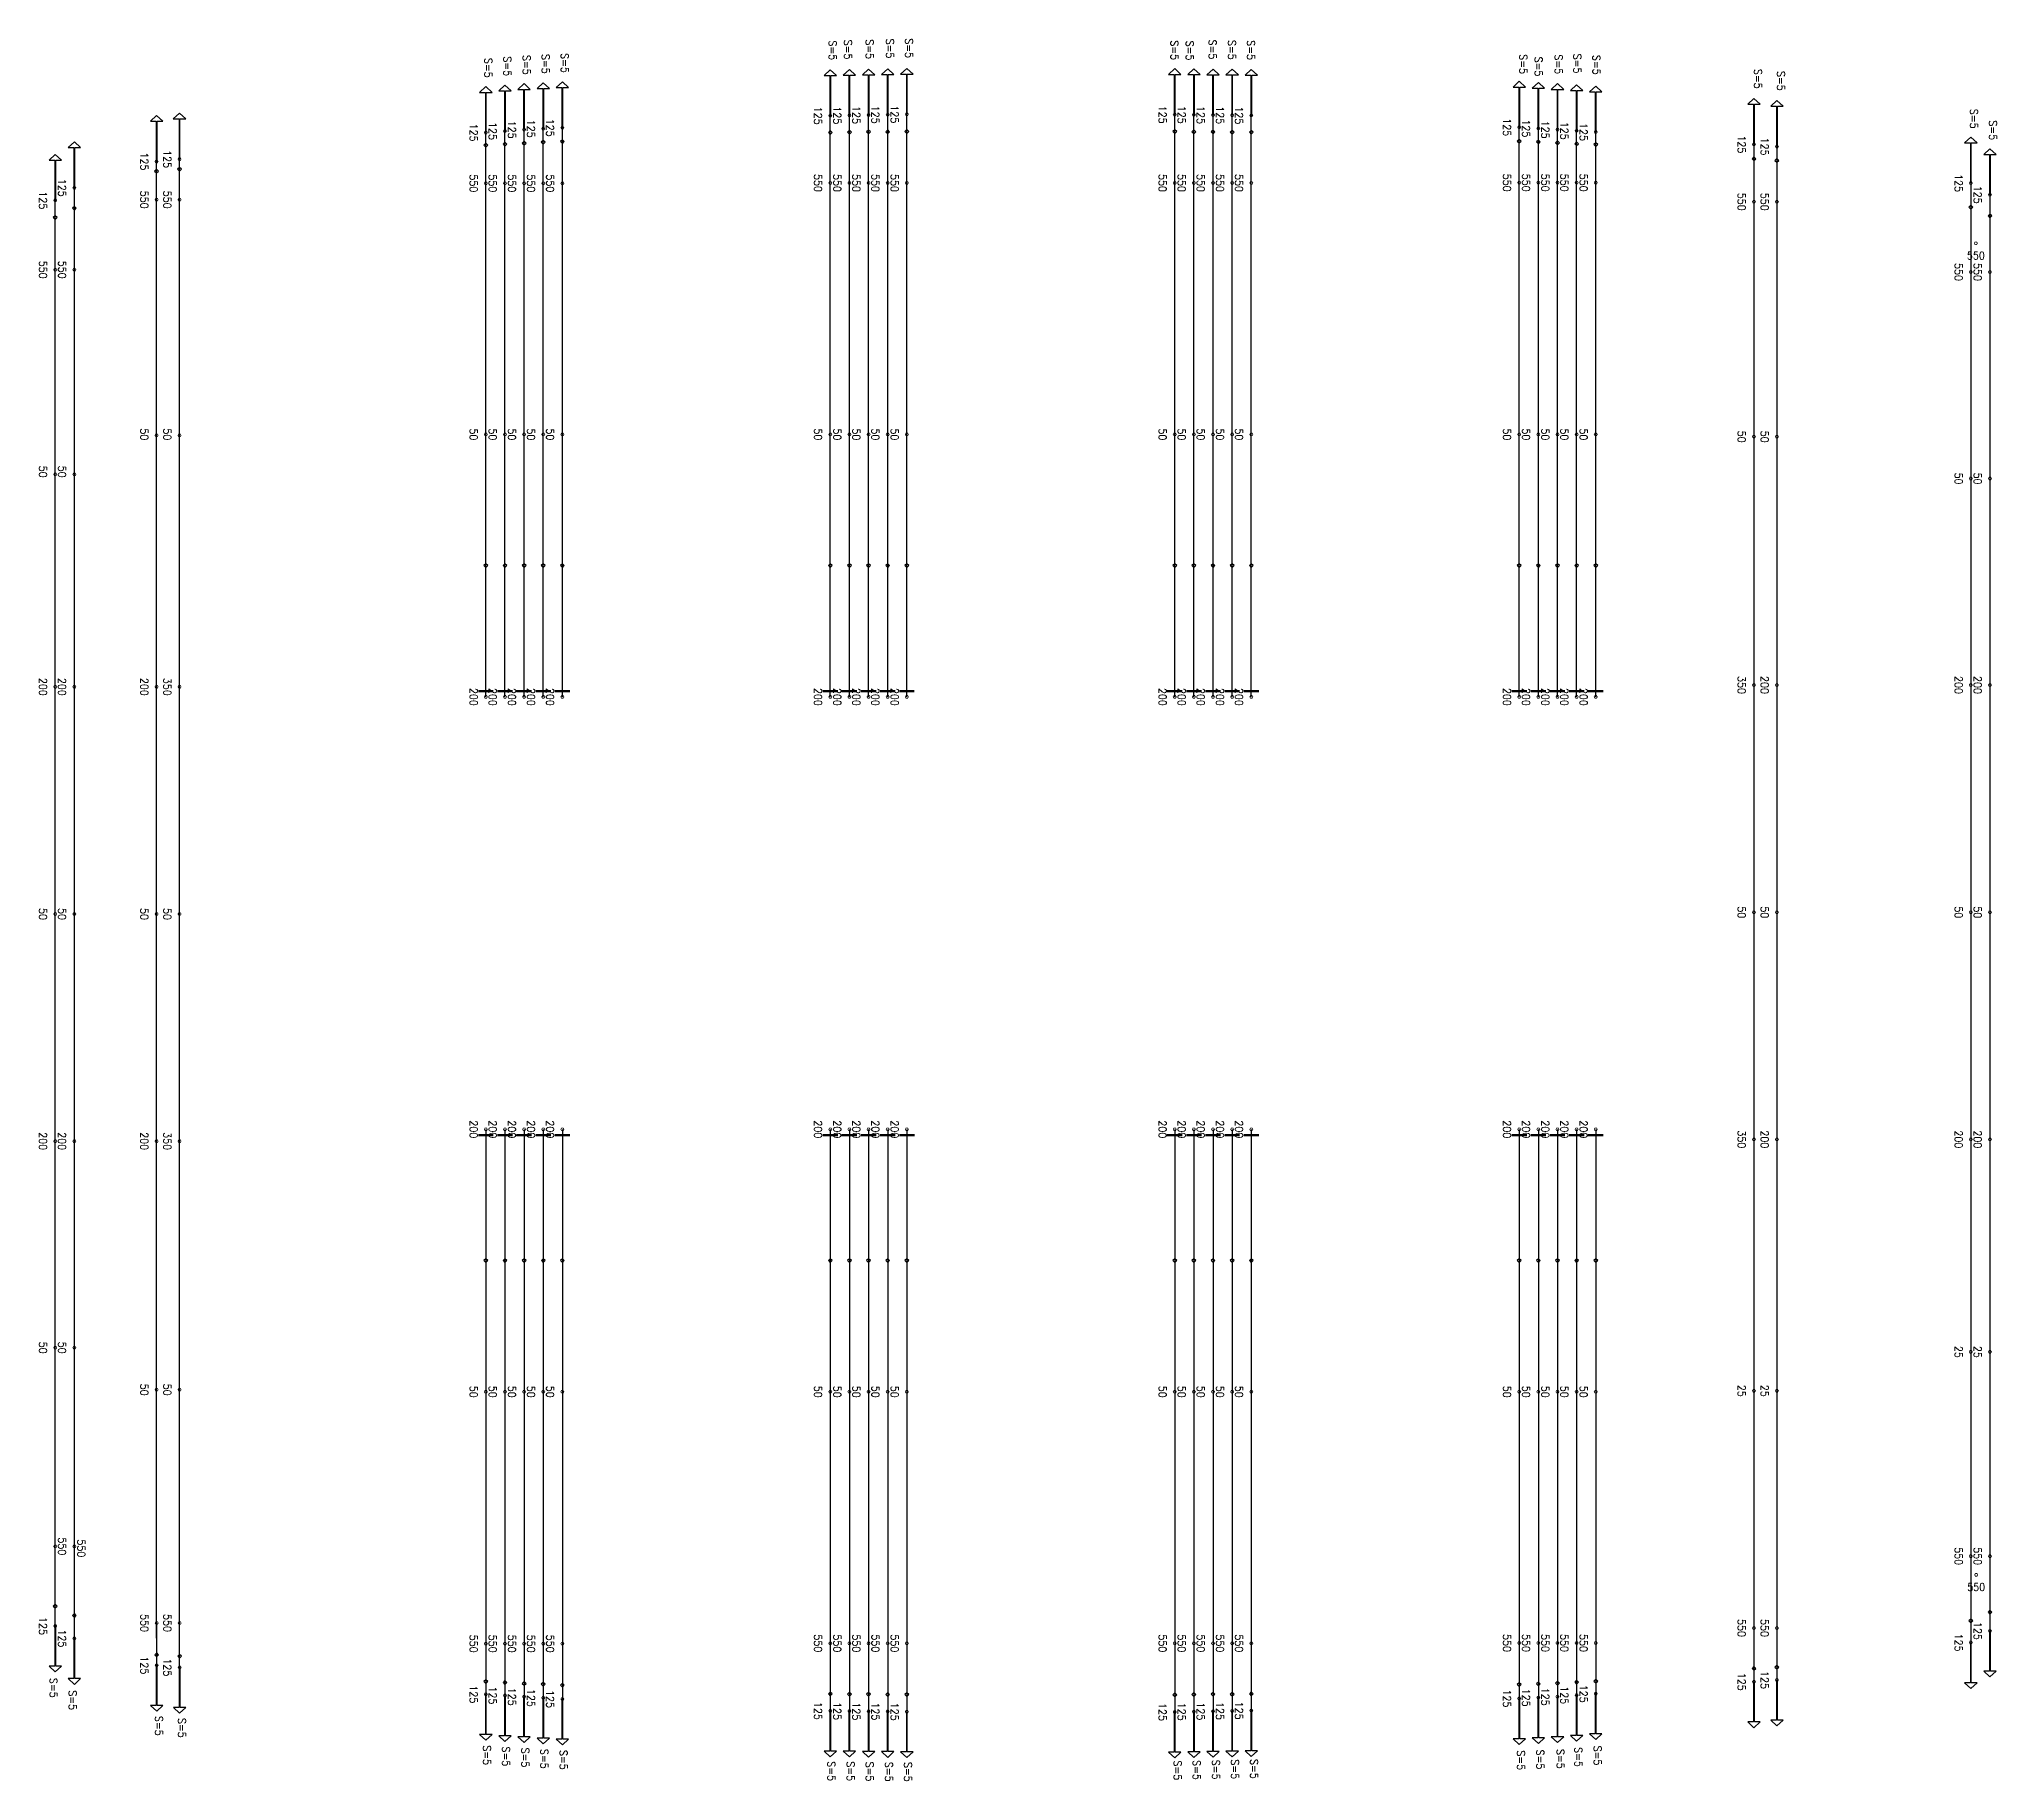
# Model space of a CAD drawing. Header units: millimetres. Extents: x -24156 to 1128921, y -12387 to 212709.
# Drawn here: x 783030 to 834180, y 35330 to 80833 of the extents above; entities that cross this region are included whole.
import ezdxf

# ---------------------------------------------------------------- set-up
doc = ezdxf.new("R2010")
doc.units = ezdxf.units.MM
doc.header["$MEASUREMENT"] = 0
doc.layers.add('Current_plane_Tendon', color=7, linetype='Continuous', true_color=0xab0000)
doc.styles.get("Standard").update_dxf_attribs({"font": 'arial.ttf'})

msp = doc.modelspace()

# ---------------------------------------------------------------- texts
at = {"layer": 'Current_plane_Tendon', "color": 14, "linetype": 'Continuous', "true_color": 0xab0000, "char_height": 200, "attachment_point": 5}
for s, insert, rotation in [('\\FSTANDARD.shx;\xa0S=5', (805259.8, 80638.4, 125), 270), ('\\FSTANDARD.shx;\xa0S=5', (805759.8, 80647.5, 125), 270), ('\\FSTANDARD.shx;\xa0S=5', (794764.6, 80133.9, 125), 270), ('\\FSTANDARD.shx;\xa0S=5', (795264.6, 80172.6, 125), 270), ('\\FSTANDARD.shx;\xa0S=5', (795764.6, 80211.3, 125), 270), ('\\FSTANDARD.shx;\xa0S=5', (796264.6, 80235.1, 125), 270), ('\\FSTANDARD.shx;\xa0S=5', (796764.6, 80258.9, 125), 270), ('\\FSTANDARD.shx;\xa0S=5', (803765, 80590.2, 125), 270), ('\\FSTANDARD.shx;\xa0S=5', (804165, 80608.4, 125), 270), ('\\FSTANDARD.shx;\xa0S=5', (804729.2, 80620.2, 125), 270), ('\\FSTANDARD.shx;\xa0S=5', (812693.9, 80592.8, 125), 270), ('\\FSTANDARD.shx;\xa0S=5', (813093.9, 80582.3, 125), 270), ('\\FSTANDARD.shx;\xa0S=5', (813687.7, 80613.2, 125), 270), ('\\FSTANDARD.shx;\xa0S=5', (814193.9, 80602.7, 125), 270), ('\\FSTANDARD.shx;\xa0S=5', (814693.9, 80597.4, 125), 270), ('\\FSTANDARD.shx;\xa0S=5', (821805.2, 80229.8, 125), 270), ('\\FSTANDARD.shx;\xa0S=5', (822205.2, 80168.2, 125), 270), ('\\FSTANDARD.shx;\xa0S=5', (822728.5, 80224.2, 125), 270), ('\\FSTANDARD.shx;\xa0S=5', (823219.5, 80243.1, 125), 270), ('\\FSTANDARD.shx;\xa0S=5', (823719.5, 80212.3, 125), 270), ('\\FSTANDARD.shx;\xa0S=5', (827941.4, 79847.5, 32.3), 269.99901), ('\\FSTANDARD.shx;\xa0S=5', (828541.4, 79792.4, 32.3), 269.99901), ('\\FSTANDARD.shx;125', (803380.8, 78834.2), 270), ('\\FSTANDARD.shx;125', (803880.8, 78843.3), 270), ('\\FSTANDARD.shx;125', (804380.8, 78852.4), 270), ('\\FSTANDARD.shx;125', (804880.8, 78861.5), 270), ('\\FSTANDARD.shx;125', (805380.8, 78870.6), 270), ('\\FSTANDARD.shx;125', (812380.8, 78862.9), 270), ('\\FSTANDARD.shx;125', (812880.8, 78857.7), 270), ('\\FSTANDARD.shx;125', (813380.8, 78852.4), 270), ('\\FSTANDARD.shx;125', (813880.8, 78847.1), 270), ('\\FSTANDARD.shx;125', (814380.8, 78841.8), 270), ('\\FSTANDARD.shx;\xa0S=5', (833580.3, 78804.3, 123.5), 270), ('\\FSTANDARD.shx;125', (794380.8, 78393.6), 270), ('\\FSTANDARD.shx;125', (794880.8, 78432.3), 270), ('\\FSTANDARD.shx;125', (795380.8, 78471), 270), ('\\FSTANDARD.shx;125', (795880.8, 78494.9), 270), ('\\FSTANDARD.shx;125', (796380.8, 78518.7), 270), ('\\FSTANDARD.shx;125', (821380.8, 78532.7), 270), ('\\FSTANDARD.shx;125', (821880.8, 78501.9), 270), ('\\FSTANDARD.shx;125', (822380.8, 78471), 270), ('\\FSTANDARD.shx;125', (822880.8, 78440.2), 270), ('\\FSTANDARD.shx;125', (823380.8, 78409.4), 270), ('\\FSTANDARD.shx;125', (827513.8, 78083.6, -92.7), 269.99901), ('\\FSTANDARD.shx;\xa0S=5', (834080.3, 78500.5, 123.5), 270), ('\\FSTANDARD.shx;125', (785777.1, 77637.4, -76.3), 270.00137), ('\\FSTANDARD.shx;125', (786377.1, 77698.3, -76.3), 270.00137), ('\\FSTANDARD.shx;125', (828113.8, 78028.5, -92.7), 269.99901), ('\\FSTANDARD.shx;550', (794380.8, 77068.1, 75), 270), ('\\FSTANDARD.shx;550', (794880.8, 77068.1, 75), 270), ('\\FSTANDARD.shx;550', (795380.8, 77068.1, 75), 270), ('\\FSTANDARD.shx;550', (795880.8, 77068.1, 75), 270), ('\\FSTANDARD.shx;550', (796380.8, 77068.1, 75), 270), ('\\FSTANDARD.shx;550', (803380.8, 77077.5, 75), 270), ('\\FSTANDARD.shx;550', (803880.8, 77077.5, 75), 270), ('\\FSTANDARD.shx;550', (804380.8, 77077.5, 75), 270), ('\\FSTANDARD.shx;550', (804880.8, 77077.5, 75), 270), ('\\FSTANDARD.shx;550', (805380.8, 77077.5, 75), 270), ('\\FSTANDARD.shx;550', (812380.8, 77077.3, 75), 270), ('\\FSTANDARD.shx;550', (812880.8, 77077.3, 75), 270), ('\\FSTANDARD.shx;550', (813380.8, 77077.3, 75), 270), ('\\FSTANDARD.shx;550', (813880.8, 77077.3, 75), 270), ('\\FSTANDARD.shx;550', (814380.8, 77077.3, 75), 270), ('\\FSTANDARD.shx;550', (821380.8, 77085.6, 75), 270), ('\\FSTANDARD.shx;550', (821880.8, 77085.6, 75), 270), ('\\FSTANDARD.shx;550', (822380.8, 77085.6, 75), 270), ('\\FSTANDARD.shx;550', (822880.8, 77085.6, 75), 270), ('\\FSTANDARD.shx;550', (823380.8, 77085.6, 75), 270), ('\\FSTANDARD.shx;125', (833180, 77072.7, -1.5), 270), ('\\FSTANDARD.shx;125', (783130.4, 76624.1), 270), ('\\FSTANDARD.shx;125', (783630.4, 76949.6), 270), ('\\FSTANDARD.shx;550', (785777.2, 76640.1, -1.3), 270.00137), ('\\FSTANDARD.shx;550', (786377.2, 76640.1, -1.3), 270.00137), ('\\FSTANDARD.shx;550', (827513.7, 76584.6, -17.7), 269.99983), ('\\FSTANDARD.shx;550', (828113.7, 76584.6, -17.7), 269.99983), ('\\FSTANDARD.shx;125', (833680, 76768.9, -1.5), 270), ('\\FSTANDARD.shx;550', (783130.4, 74808.3, 75), 270), ('\\FSTANDARD.shx;550', (783630.4, 74808.3, 75), 270), ('\\FSTANDARD.shx;550', (833180, 74749.8, 60.9), 270), ('\\FSTANDARD.shx;550', (833680, 74749.8, 60.9), 270), ('\\FSTANDARD.shx;50', (785777.2, 70507.5, -200), 269.99983), ('\\FSTANDARD.shx;50', (786377.2, 70507.5, -200), 269.99983), ('\\FSTANDARD.shx;50', (794380.8, 70505.8, -350), 270), ('\\FSTANDARD.shx;50', (794880.8, 70505.8, -350), 270), ('\\FSTANDARD.shx;50', (795380.8, 70505.8, -350), 270), ('\\FSTANDARD.shx;50', (795880.8, 70505.8, -350), 270), ('\\FSTANDARD.shx;50', (796380.8, 70505.8, -350), 270), ('\\FSTANDARD.shx;50', (803380.8, 70505.8, -350), 270), ('\\FSTANDARD.shx;50', (803880.8, 70505.8, -350), 270), ('\\FSTANDARD.shx;50', (804380.8, 70505.8, -350), 270), ('\\FSTANDARD.shx;50', (804880.8, 70505.8, -350), 270), ('\\FSTANDARD.shx;50', (805380.8, 70505.8, -350), 270), ('\\FSTANDARD.shx;50', (812380.8, 70505.8, -350), 270), ('\\FSTANDARD.shx;50', (812880.8, 70505.8, -350), 270), ('\\FSTANDARD.shx;50', (813380.8, 70505.8, -350), 270), ('\\FSTANDARD.shx;50', (813880.8, 70505.8, -350), 270), ('\\FSTANDARD.shx;50', (814380.8, 70505.8, -350), 270), ('\\FSTANDARD.shx;50', (821380.8, 70505.8, -350), 270), ('\\FSTANDARD.shx;50', (821880.8, 70505.8, -350), 270), ('\\FSTANDARD.shx;50', (822380.8, 70505.8, -350), 270), ('\\FSTANDARD.shx;50', (822880.8, 70505.8, -350), 270), ('\\FSTANDARD.shx;50', (823380.8, 70505.8, -350), 270), ('\\FSTANDARD.shx;50', (827513.7, 70449.5, -200), 269.99983), ('\\FSTANDARD.shx;50', (828113.7, 70449.5, -200), 269.99983), ('\\FSTANDARD.shx;50', (783130, 69534.9, -200), 270), ('\\FSTANDARD.shx;50', (783630, 69534.9, -200), 270), ('\\FSTANDARD.shx;50', (833180, 69354.1, -89.1), 270), ('\\FSTANDARD.shx;50', (833680, 69354.1, -89.1), 270), ('\\FSTANDARD.shx;200', (783130, 63912.5, -50), 270), ('\\FSTANDARD.shx;200', (783630, 63912.5, -50), 270), ('\\FSTANDARD.shx;200', (785777.2, 63912.5, -50), 270.00021), ('\\FSTANDARD.shx;350', (786377.2, 63912.5, -50), 270.00021), ('\\FSTANDARD.shx;350', (827513.7, 63958.3, -50), 270), ('\\FSTANDARD.shx;200', (828113.7, 63958.3, -50), 270), ('\\FSTANDARD.shx;200', (833180, 63958.3, 60.9), 270), ('\\FSTANDARD.shx;200', (833680, 63958.3, 60.9), 270), ('\\FSTANDARD.shx;200', (794380.8, 63650, -200), 270), ('\\FSTANDARD.shx;200', (794880.8, 63650, -200), 270), ('\\FSTANDARD.shx;200', (795380.8, 63650, -200), 270), ('\\FSTANDARD.shx;200', (795880.8, 63650, -200), 270), ('\\FSTANDARD.shx;200', (796380.8, 63650, -200), 270), ('\\FSTANDARD.shx;200', (803380.8, 63650, -200), 270), ('\\FSTANDARD.shx;200', (803880.8, 63650, -200), 270), ('\\FSTANDARD.shx;200', (804380.8, 63650, -200), 270), ('\\FSTANDARD.shx;200', (804880.8, 63650, -200), 270), ('\\FSTANDARD.shx;200', (805380.8, 63650, -200), 270), ('\\FSTANDARD.shx;200', (812380.8, 63650, -200), 270), ('\\FSTANDARD.shx;200', (812880.8, 63650, -200), 270), ('\\FSTANDARD.shx;200', (813380.8, 63650, -200), 270), ('\\FSTANDARD.shx;200', (813880.8, 63650, -200), 270), ('\\FSTANDARD.shx;200', (814380.8, 63650, -200), 270), ('\\FSTANDARD.shx;200', (821380.8, 63650, -200), 270), ('\\FSTANDARD.shx;200', (821880.8, 63650, -200), 270), ('\\FSTANDARD.shx;200', (822380.8, 63650, -200), 270), ('\\FSTANDARD.shx;200', (822880.8, 63650, -200), 270), ('\\FSTANDARD.shx;200', (823380.8, 63650, -200), 270), ('\\FSTANDARD.shx;50', (783130, 57977.1, -200), 270), ('\\FSTANDARD.shx;50', (783630, 57977.1, -200), 270), ('\\FSTANDARD.shx;50', (785777.2, 57977.1, -200), 270), ('\\FSTANDARD.shx;50', (786377.2, 57977.1, -350), 270), ('\\FSTANDARD.shx;50', (827513.7, 58022.9, -350), 270), ('\\FSTANDARD.shx;50', (828113.7, 58022.9, -200), 270), ('\\FSTANDARD.shx;50', (833180, 58022.9, -89.1), 270), ('\\FSTANDARD.shx;50', (833680, 58022.9, -89.1), 270), ('\\FSTANDARD.shx;200', (783130, 52041.7, -50), 270), ('\\FSTANDARD.shx;200', (783630, 52041.7, -50), 270), ('\\FSTANDARD.shx;200', (785777.2, 52041.7, -50), 270), ('\\FSTANDARD.shx;350', (786377.2, 52041.7, -50), 270), ('\\FSTANDARD.shx;200', (794381, 52350, -200), 270), ('\\FSTANDARD.shx;200', (794881, 52350, -200), 270), ('\\FSTANDARD.shx;200', (795381, 52350, -200), 270), ('\\FSTANDARD.shx;200', (795881, 52350, -200), 270), ('\\FSTANDARD.shx;200', (796381, 52350, -200), 270), ('\\FSTANDARD.shx;200', (803381, 52350, -200), 270), ('\\FSTANDARD.shx;200', (803881, 52350, -200), 270), ('\\FSTANDARD.shx;200', (804381, 52350, -200), 270), ('\\FSTANDARD.shx;200', (804881, 52350, -200), 270), ('\\FSTANDARD.shx;200', (805381, 52350, -200), 270), ('\\FSTANDARD.shx;200', (812381, 52350, -200), 270), ('\\FSTANDARD.shx;200', (812881, 52350, -200), 270), ('\\FSTANDARD.shx;200', (813381, 52350, -200), 270), ('\\FSTANDARD.shx;200', (813881, 52350, -200), 270), ('\\FSTANDARD.shx;200', (814381, 52350, -200), 270), ('\\FSTANDARD.shx;200', (821381, 52350, -200), 270), ('\\FSTANDARD.shx;200', (821881, 52350, -200), 270), ('\\FSTANDARD.shx;200', (822381, 52350, -200), 270), ('\\FSTANDARD.shx;200', (822881, 52350, -200), 270), ('\\FSTANDARD.shx;200', (823381, 52350, -200), 270), ('\\FSTANDARD.shx;350', (827513.7, 52087.5, -50), 270.00021), ('\\FSTANDARD.shx;200', (828113.7, 52087.5, -50), 270.00021), ('\\FSTANDARD.shx;200', (833180, 52087.5, 60.9), 270), ('\\FSTANDARD.shx;200', (833680, 52087.5, 60.9), 270), ('\\FSTANDARD.shx;50', (783130, 46645.9, -200), 270), ('\\FSTANDARD.shx;50', (783630, 46645.9, -200), 270), ('\\FSTANDARD.shx;25', (833180, 46537.6, -114.1), 270), ('\\FSTANDARD.shx;25', (833680, 46537.6, -114.1), 270), ('\\FSTANDARD.shx;50', (785777.2, 45550.5, -200), 269.99983), ('\\FSTANDARD.shx;50', (786377.2, 45550.5, -200), 269.99983), ('\\FSTANDARD.shx;50', (794381, 45494.2, -350), 270), ('\\FSTANDARD.shx;50', (794881, 45494.2, -350), 270), ('\\FSTANDARD.shx;50', (795381, 45494.2, -350), 270), ('\\FSTANDARD.shx;50', (795881, 45494.2, -350), 270), ('\\FSTANDARD.shx;50', (796381, 45494.2, -350), 270), ('\\FSTANDARD.shx;50', (803381, 45494.2, -350), 270), ('\\FSTANDARD.shx;50', (803881, 45494.2, -350), 270), ('\\FSTANDARD.shx;50', (804381, 45494.2, -350), 270), ('\\FSTANDARD.shx;50', (804881, 45494.2, -350), 270), ('\\FSTANDARD.shx;50', (805381, 45494.2, -350), 270), ('\\FSTANDARD.shx;50', (812381, 45494.2, -350), 270), ('\\FSTANDARD.shx;50', (812881, 45494.2, -350), 270), ('\\FSTANDARD.shx;50', (813381, 45494.2, -350), 270), ('\\FSTANDARD.shx;50', (813881, 45494.2, -350), 270), ('\\FSTANDARD.shx;50', (814381, 45494.2, -350), 270), ('\\FSTANDARD.shx;50', (821381, 45494.2, -350), 270), ('\\FSTANDARD.shx;50', (821881, 45494.2, -350), 270), ('\\FSTANDARD.shx;50', (822381, 45494.2, -350), 270), ('\\FSTANDARD.shx;50', (822881, 45494.2, -350), 270), ('\\FSTANDARD.shx;50', (823381, 45494.2, -350), 270), ('\\FSTANDARD.shx;25', (827513.7, 45519.7, -225), 270.00021), ('\\FSTANDARD.shx;25', (828113.7, 45519.7, -225), 270.00021), ('\\FSTANDARD.shx;550', (783630, 41454.5, -37.8), 270), ('\\FSTANDARD.shx;550', (784130.7, 41405.7, -37.8), 270), ('\\FSTANDARD.shx;550', (833180, 41198.8, 74.2), 270), ('\\FSTANDARD.shx;550', (833680, 41198.8, 74.2), 270), ('\\FSTANDARD.shx;125', (783130, 39376.1, -112.8), 270), ('\\FSTANDARD.shx;550', (785780.8, 39452.4, 75), 269.99983), ('\\FSTANDARD.shx;550', (786380.8, 39452.4, 75), 269.99983), ('\\FSTANDARD.shx;550', (827513.7, 39320.6, -15.8), 270.00137), ('\\FSTANDARD.shx;550', (828113.7, 39320.6, -15.8), 270.00137), ('\\FSTANDARD.shx;125', (833680, 39247.5, -0.8), 270), ('\\FSTANDARD.shx;125', (783630, 39050.6, -112.8), 270), ('\\FSTANDARD.shx;550', (794380.8, 38914.4, 75), 270), ('\\FSTANDARD.shx;550', (794880.8, 38914.4, 75), 270), ('\\FSTANDARD.shx;550', (795380.8, 38914.4, 75), 270), ('\\FSTANDARD.shx;550', (795880.8, 38914.4, 75), 270), ('\\FSTANDARD.shx;550', (796380.8, 38914.4, 75), 270), ('\\FSTANDARD.shx;550', (803381, 38922.7, 75), 270), ('\\FSTANDARD.shx;550', (803881, 38922.7, 75), 270), ('\\FSTANDARD.shx;550', (804381, 38922.7, 75), 270), ('\\FSTANDARD.shx;550', (804881, 38922.7, 75), 270), ('\\FSTANDARD.shx;550', (805381, 38922.7, 75), 270), ('\\FSTANDARD.shx;550', (812380.8, 38922.5, 75), 270), ('\\FSTANDARD.shx;550', (812880.8, 38922.5, 75), 270), ('\\FSTANDARD.shx;550', (813380.8, 38922.5, 75), 270), ('\\FSTANDARD.shx;550', (813880.8, 38922.5, 75), 270), ('\\FSTANDARD.shx;550', (814380.8, 38922.5, 75), 270), ('\\FSTANDARD.shx;550', (821380.8, 38931.9, 75), 270), ('\\FSTANDARD.shx;550', (821880.8, 38931.9, 75), 270), ('\\FSTANDARD.shx;550', (822380.8, 38931.9, 75), 269.99132), ('\\FSTANDARD.shx;550', (822880.8, 38931.9, 75), 270), ('\\FSTANDARD.shx;550', (823380.8, 38931.9, 75), 270), ('\\FSTANDARD.shx;125', (833180, 38943.7, -0.8), 270), ('\\FSTANDARD.shx;125', (785780.8, 38348.9), 269.99901), ('\\FSTANDARD.shx;125', (786380.8, 38293.7), 269.99901), ('\\FSTANDARD.shx;\xa0S=5', (783404.9, 37811.1, 12.2), 270), ('\\FSTANDARD.shx;125', (827513.8, 37917.9, -90.8), 270.00137), ('\\FSTANDARD.shx;125', (828113.8, 37964.4, -90.8), 270.00137), ('\\FSTANDARD.shx;\xa0S=5', (783904.9, 37485.6, 12.2), 270), ('\\FSTANDARD.shx;125', (794380.8, 37590.6), 270), ('\\FSTANDARD.shx;125', (794880.8, 37559.8), 270), ('\\FSTANDARD.shx;125', (795380.8, 37529), 270), ('\\FSTANDARD.shx;125', (795880.8, 37498.1), 270), ('\\FSTANDARD.shx;125', (796380.8, 37467.3), 270), ('\\FSTANDARD.shx;125', (803381, 37158.2), 270), ('\\FSTANDARD.shx;125', (803881, 37152.9), 270), ('\\FSTANDARD.shx;125', (813880.8, 37156.7), 270), ('\\FSTANDARD.shx;125', (814380.8, 37165.8), 270), ('\\FSTANDARD.shx;125', (821380.8, 37481.3), 270), ('\\FSTANDARD.shx;125', (821880.8, 37505.2), 270), ('\\FSTANDARD.shx;125', (822380.8, 37529), 269.99132), ('\\FSTANDARD.shx;125', (822880.8, 37567.7), 270), ('\\FSTANDARD.shx;125', (823380.8, 37606.4), 270), ('\\FSTANDARD.shx;\xa0S=5', (786159.3, 36818.3, 125), 269.99901), ('\\FSTANDARD.shx;\xa0S=5', (786759.3, 36763.1, 125), 269.99901), ('\\FSTANDARD.shx;125', (804381, 37147.6), 270), ('\\FSTANDARD.shx;125', (804881, 37142.3), 270), ('\\FSTANDARD.shx;125', (805381, 37137.1), 270), ('\\FSTANDARD.shx;125', (812380.8, 37129.4), 270), ('\\FSTANDARD.shx;125', (812880.8, 37138.5), 270), ('\\FSTANDARD.shx;125', (813380.8, 37147.6), 270), ('\\FSTANDARD.shx;\xa0S=5', (794730.4, 36048.5, 125), 270), ('\\FSTANDARD.shx;\xa0S=5', (795230.4, 36017.7, 125), 270), ('\\FSTANDARD.shx;\xa0S=5', (795730.4, 35986.9, 125), 270), ('\\FSTANDARD.shx;\xa0S=5', (796230.4, 35956, 125), 270), ('\\FSTANDARD.shx;\xa0S=5', (796730.4, 35925.2, 125), 270), ('\\FSTANDARD.shx;\xa0S=5', (803730.6, 35633.5, 125), 270), ('\\FSTANDARD.shx;\xa0S=5', (804230.6, 35628.2, 125), 270), ('\\FSTANDARD.shx;\xa0S=5', (804730.6, 35623, 125), 270), ('\\FSTANDARD.shx;\xa0S=5', (812775.2, 35652.6, 125), 270), ('\\FSTANDARD.shx;\xa0S=5', (813275.2, 35661.7, 125), 270), ('\\FSTANDARD.shx;\xa0S=5', (813775.2, 35670.8, 125), 270), ('\\FSTANDARD.shx;\xa0S=5', (814275.2, 35679.9, 125), 270), ('\\FSTANDARD.shx;\xa0S=5', (814775.2, 35689, 125), 270), ('\\FSTANDARD.shx;\xa0S=5', (821748.8, 35914.9, 125), 270), ('\\FSTANDARD.shx;\xa0S=5', (822248.8, 35938.7, 125), 270), ('\\FSTANDARD.shx;\xa0S=5', (822779.6, 35952.1, 125), 269.99132), ('\\FSTANDARD.shx;\xa0S=5', (823248.8, 36001.3, 125), 270), ('\\FSTANDARD.shx;\xa0S=5', (823748.8, 36040, 125), 270), ('\\FSTANDARD.shx;\xa0S=5', (805230.6, 35617.7, 125), 270), ('\\FSTANDARD.shx;\xa0S=5', (805730.6, 35612.4, 125), 270)]:
    msp.add_mtext(s, dxfattribs=dict(at, insert=insert, rotation=rotation))
for insert in [(833631.7, 75180.2, 60.9), (833640.6, 40391, 74.2)]:
    msp.add_mtext('\\FSTANDARD.shx;550', dxfattribs=dict(at, insert=insert))

# ---------------------------------------------------------------- linework, layer by layer
at = {"layer": 'Current_plane_Tendon', "color": 14, "linetype": 'Continuous', "true_color": 0xab0000}
for points in [[(803712.8, 78834.2), (803712.8, 79884.2), (803862.8, 79884.2), (803700.8, 80034.2), (803538.8, 79884.2), (803688.8, 79884.2), (803688.8, 78834.2)], [(804212.8, 78843.3), (804212.8, 79893.3), (804362.8, 79893.3), (804200.8, 80043.3), (804038.8, 79893.3), (804188.8, 79893.3), (804188.8, 78843.3)], [(804712.8, 78852.4), (804712.8, 79902.4), (804862.8, 79902.4), (804700.8, 80052.4), (804538.8, 79902.4), (804688.8, 79902.4), (804688.8, 78852.4)], [(805212.8, 78861.5), (805212.8, 79911.5), (805362.8, 79911.5), (805200.8, 80061.5), (805038.8, 79911.5), (805188.8, 79911.5), (805188.8, 78861.5)], [(805712.8, 78870.6), (805712.8, 79920.6), (805862.8, 79920.6), (805700.8, 80070.6), (805538.8, 79920.6), (805688.8, 79920.6), (805688.8, 78870.6)], [(812712.8, 78862.9), (812712.8, 79912.9), (812862.8, 79912.9), (812700.8, 80062.9), (812538.8, 79912.9), (812688.8, 79912.9), (812688.8, 78862.9)], [(813212.8, 78857.7), (813212.8, 79907.7), (813362.8, 79907.7), (813200.8, 80057.7), (813038.8, 79907.7), (813188.8, 79907.7), (813188.8, 78857.7)], [(813712.8, 78852.4), (813712.8, 79902.4), (813862.8, 79902.4), (813700.8, 80052.4), (813538.8, 79902.4), (813688.8, 79902.4), (813688.8, 78852.4)], [(814212.8, 78847.1), (814212.8, 79897.1), (814362.8, 79897.1), (814200.8, 80047.1), (814038.8, 79897.1), (814188.8, 79897.1), (814188.8, 78847.1)], [(814712.8, 78841.8), (814712.8, 79891.8), (814862.8, 79891.8), (814700.8, 80041.8), (814538.8, 79891.8), (814688.8, 79891.8), (814688.8, 78841.8)], [(794712.8, 78393.6), (794712.8, 79443.6), (794862.8, 79443.6), (794700.8, 79593.6), (794538.8, 79443.6), (794688.8, 79443.6), (794688.8, 78393.6)], [(795212.8, 78432.3), (795212.8, 79482.3), (795362.8, 79482.3), (795200.8, 79632.3), (795038.8, 79482.3), (795188.8, 79482.3), (795188.8, 78432.3)], [(795712.8, 78471), (795712.8, 79521), (795862.8, 79521), (795700.8, 79671), (795538.8, 79521), (795688.8, 79521), (795688.8, 78471)], [(796212.8, 78494.9), (796212.8, 79544.9), (796362.8, 79544.9), (796200.8, 79694.9), (796038.8, 79544.9), (796188.8, 79544.9), (796188.8, 78494.9)], [(796712.8, 78518.7), (796712.8, 79568.7), (796862.8, 79568.7), (796700.8, 79718.7), (796538.8, 79568.7), (796688.8, 79568.7), (796688.8, 78518.7)], [(821712.8, 78532.7), (821712.8, 79582.7), (821862.8, 79582.7), (821700.8, 79732.7), (821538.8, 79582.7), (821688.8, 79582.7), (821688.8, 78532.7)], [(822212.8, 78501.9), (822212.8, 79551.9), (822362.8, 79551.9), (822200.8, 79701.9), (822038.8, 79551.9), (822188.8, 79551.9), (822188.8, 78501.9)], [(822712.8, 78471), (822712.8, 79521), (822862.8, 79521), (822700.8, 79671), (822538.8, 79521), (822688.8, 79521), (822688.8, 78471)], [(823212.8, 78440.2), (823212.8, 79490.2), (823362.8, 79490.2), (823200.8, 79640.2), (823038.8, 79490.2), (823188.8, 79490.2), (823188.8, 78440.2)], [(823712.8, 78409.4), (823712.8, 79459.4), (823862.8, 79459.4), (823700.8, 79609.4), (823538.8, 79459.4), (823688.8, 79459.4), (823688.8, 78409.4)], [(783462.4, 76624.1), (783462.4, 77674.1), (783612.4, 77674.1), (783450.4, 77824.1), (783288.4, 77674.1), (783438.4, 77674.1), (783438.4, 76624.1)], [(783962.4, 76949.6), (783962.4, 77999.6), (784112.4, 77999.6), (783950.4, 78149.6), (783788.4, 77999.6), (783938.4, 77999.6), (783938.4, 76949.6)], [(794750.8, 67077.9), (794700.8, 67127.9), (794650.8, 67077.9), (794700.8, 67027.9), (794750.8, 67077.9)], [(795250.8, 67077.9), (795200.8, 67127.9), (795150.8, 67077.9), (795200.8, 67027.9), (795250.8, 67077.9)], [(795750.8, 67077.9), (795700.8, 67127.9), (795650.8, 67077.9), (795700.8, 67027.9), (795750.8, 67077.9)], [(796250.8, 67077.9), (796200.8, 67127.9), (796150.8, 67077.9), (796200.8, 67027.9), (796250.8, 67077.9)], [(796750.8, 67077.9), (796700.8, 67127.9), (796650.8, 67077.9), (796700.8, 67027.9), (796750.8, 67077.9)], [(803750.8, 67077.9), (803700.8, 67127.9), (803650.8, 67077.9), (803700.8, 67027.9), (803750.8, 67077.9)], [(804250.8, 67077.9), (804200.8, 67127.9), (804150.8, 67077.9), (804200.8, 67027.9), (804250.8, 67077.9)], [(804750.8, 67077.9), (804700.8, 67127.9), (804650.8, 67077.9), (804700.8, 67027.9), (804750.8, 67077.9)], [(805250.8, 67077.9), (805200.8, 67127.9), (805150.8, 67077.9), (805200.8, 67027.9), (805250.8, 67077.9)], [(805750.8, 67077.9), (805700.8, 67127.9), (805650.8, 67077.9), (805700.8, 67027.9), (805750.8, 67077.9)], [(812750.8, 67077.9), (812700.8, 67127.9), (812650.8, 67077.9), (812700.8, 67027.9), (812750.8, 67077.9)], [(813250.8, 67077.9), (813200.8, 67127.9), (813150.8, 67077.9), (813200.8, 67027.9), (813250.8, 67077.9)], [(813750.8, 67077.9), (813700.8, 67127.9), (813650.8, 67077.9), (813700.8, 67027.9), (813750.8, 67077.9)], [(814250.8, 67077.9), (814200.8, 67127.9), (814150.8, 67077.9), (814200.8, 67027.9), (814250.8, 67077.9)], [(814750.8, 67077.9), (814700.8, 67127.9), (814650.8, 67077.9), (814700.8, 67027.9), (814750.8, 67077.9)], [(821750.8, 67077.9), (821700.8, 67127.9), (821650.8, 67077.9), (821700.8, 67027.9), (821750.8, 67077.9)], [(822250.8, 67077.9), (822200.8, 67127.9), (822150.8, 67077.9), (822200.8, 67027.9), (822250.8, 67077.9)], [(822750.8, 67077.9), (822700.8, 67127.9), (822650.8, 67077.9), (822700.8, 67027.9), (822750.8, 67077.9)], [(823250.8, 67077.9), (823200.8, 67127.9), (823150.8, 67077.9), (823200.8, 67027.9), (823250.8, 67077.9)], [(823750.8, 67077.9), (823700.8, 67127.9), (823650.8, 67077.9), (823700.8, 67027.9), (823750.8, 67077.9)], [(794751, 48922.1), (794701, 48972.1), (794651, 48922.1), (794701, 48872.1), (794751, 48922.1)], [(795251, 48922.1), (795201, 48972.1), (795151, 48922.1), (795201, 48872.1), (795251, 48922.1)], [(795751, 48922.1), (795701, 48972.1), (795651, 48922.1), (795701, 48872.1), (795751, 48922.1)], [(796251, 48922.1), (796201, 48972.1), (796151, 48922.1), (796201, 48872.1), (796251, 48922.1)], [(796751, 48922.1), (796701, 48972.1), (796651, 48922.1), (796701, 48872.1), (796751, 48922.1)], [(803751, 48922.1), (803701, 48972.1), (803651, 48922.1), (803701, 48872.1), (803751, 48922.1)], [(804251, 48922.1), (804201, 48972.1), (804151, 48922.1), (804201, 48872.1), (804251, 48922.1)], [(804751, 48922.1), (804701, 48972.1), (804651, 48922.1), (804701, 48872.1), (804751, 48922.1)], [(805251, 48922.1), (805201, 48972.1), (805151, 48922.1), (805201, 48872.1), (805251, 48922.1)], [(805751, 48922.1), (805701, 48972.1), (805651, 48922.1), (805701, 48872.1), (805751, 48922.1)], [(812751, 48922.1), (812701, 48972.1), (812651, 48922.1), (812701, 48872.1), (812751, 48922.1)], [(813251, 48922.1), (813201, 48972.1), (813151, 48922.1), (813201, 48872.1), (813251, 48922.1)], [(813751, 48922.1), (813701, 48972.1), (813651, 48922.1), (813701, 48872.1), (813751, 48922.1)], [(814251, 48922.1), (814201, 48972.1), (814151, 48922.1), (814201, 48872.1), (814251, 48922.1)], [(814751, 48922.1), (814701, 48972.1), (814651, 48922.1), (814701, 48872.1), (814751, 48922.1)], [(821751, 48922.1), (821701, 48972.1), (821651, 48922.1), (821701, 48872.1), (821751, 48922.1)], [(822251, 48922.1), (822201, 48972.1), (822151, 48922.1), (822201, 48872.1), (822251, 48922.1)], [(822751, 48922.1), (822701, 48972.1), (822651, 48922.1), (822701, 48872.1), (822751, 48922.1)], [(823251, 48922.1), (823201, 48972.1), (823151, 48922.1), (823201, 48872.1), (823251, 48922.1)], [(823751, 48922.1), (823701, 48972.1), (823651, 48922.1), (823701, 48872.1), (823751, 48922.1)], [(786088.8, 38348.9), (786088.8, 37298.9), (785938.8, 37298.9), (786100.8, 37148.9), (786262.8, 37298.9), (786112.8, 37298.9), (786112.8, 38348.9)], [(786688.8, 38293.7), (786688.8, 37243.7), (786538.8, 37243.7), (786700.8, 37093.7), (786862.8, 37243.7), (786712.8, 37243.7), (786712.8, 38293.7)], [(794688.8, 37590.6), (794688.8, 36540.6), (794538.8, 36540.6), (794700.8, 36390.6), (794862.8, 36540.6), (794712.8, 36540.6), (794712.8, 37590.6)], [(795188.8, 37559.8), (795188.8, 36509.8), (795038.8, 36509.8), (795200.8, 36359.8), (795362.8, 36509.8), (795212.8, 36509.8), (795212.8, 37559.8)], [(795688.8, 37529), (795688.8, 36479), (795538.8, 36479), (795700.8, 36329), (795862.8, 36479), (795712.8, 36479), (795712.8, 37529)], [(796188.8, 37498.1), (796188.8, 36448.1), (796038.8, 36448.1), (796200.8, 36298.1), (796362.8, 36448.1), (796212.8, 36448.1), (796212.8, 37498.1)], [(796688.8, 37467.3), (796688.8, 36417.3), (796538.8, 36417.3), (796700.8, 36267.3), (796862.8, 36417.3), (796712.8, 36417.3), (796712.8, 37467.3)], [(821688.8, 37481.3), (821688.8, 36431.3), (821538.8, 36431.3), (821700.8, 36281.3), (821862.8, 36431.3), (821712.8, 36431.3), (821712.8, 37481.3)], [(822188.8, 37505.2), (822188.8, 36455.2), (822038.8, 36455.2), (822200.8, 36305.2), (822362.8, 36455.2), (822212.8, 36455.2), (822212.8, 37505.2)], [(822688.6, 37529), (822688.4, 36479), (822538.4, 36479), (822700.4, 36329), (822862.4, 36478.9), (822712.4, 36479), (822712.6, 37529)], [(823188.8, 37567.7), (823188.8, 36517.7), (823038.8, 36517.7), (823200.8, 36367.7), (823362.8, 36517.7), (823212.8, 36517.7), (823212.8, 37567.7)], [(823688.8, 37606.4), (823688.8, 36556.4), (823538.8, 36556.4), (823700.8, 36406.4), (823862.8, 36556.4), (823712.8, 36556.4), (823712.8, 37606.4)], [(803689, 37158.2), (803689, 36108.2), (803539, 36108.2), (803701, 35958.2), (803863, 36108.2), (803713, 36108.2), (803713, 37158.2)], [(804189, 37152.9), (804189, 36102.9), (804039, 36102.9), (804201, 35952.9), (804363, 36102.9), (804213, 36102.9), (804213, 37152.9)], [(804689, 37147.6), (804689, 36097.6), (804539, 36097.6), (804701, 35947.6), (804863, 36097.6), (804713, 36097.6), (804713, 37147.6)], [(805189, 37142.3), (805189, 36092.3), (805039, 36092.3), (805201, 35942.3), (805363, 36092.3), (805213, 36092.3), (805213, 37142.3)], [(805689, 37137.1), (805689, 36087.1), (805539, 36087.1), (805701, 35937.1), (805863, 36087.1), (805713, 36087.1), (805713, 37137.1)], [(812688.8, 37129.4), (812688.8, 36079.4), (812538.8, 36079.4), (812700.8, 35929.4), (812862.8, 36079.4), (812712.8, 36079.4), (812712.8, 37129.4)], [(813188.8, 37138.5), (813188.8, 36088.5), (813038.8, 36088.5), (813200.8, 35938.5), (813362.8, 36088.5), (813212.8, 36088.5), (813212.8, 37138.5)], [(813688.8, 37147.6), (813688.8, 36097.6), (813538.8, 36097.6), (813700.8, 35947.6), (813862.8, 36097.6), (813712.8, 36097.6), (813712.8, 37147.6)], [(814188.8, 37156.7), (814188.8, 36106.7), (814038.8, 36106.7), (814200.8, 35956.7), (814362.8, 36106.7), (814212.8, 36106.7), (814212.8, 37156.7)], [(814688.8, 37165.8), (814688.8, 36115.8), (814538.8, 36115.8), (814700.8, 35965.8), (814862.8, 36115.8), (814712.8, 36115.8), (814712.8, 37165.8)]]:
    msp.add_lwpolyline(points, close=True, dxfattribs=at)
for points, elevation in [([(827845.8, 78083.6), (827845.8, 79133.6), (827995.8, 79133.6), (827833.8, 79283.6), (827671.8, 79133.6), (827821.8, 79133.6), (827821.8, 78083.6)], -92.7), ([(786109.1, 77637.4), (786109.1, 78687.4), (786259.1, 78687.4), (786097.1, 78837.4), (785935.1, 78687.4), (786085.1, 78687.4), (786085.1, 77637.4)], -76.3), ([(786709.1, 77698.3), (786709.1, 78748.3), (786859.1, 78748.3), (786697.1, 78898.3), (786535.1, 78748.3), (786685.1, 78748.3), (786685.1, 77698.3)], -76.3), ([(828445.8, 78028.4), (828445.8, 79078.4), (828595.8, 79078.4), (828433.8, 79228.4), (828271.8, 79078.5), (828421.8, 79078.4), (828421.8, 78028.4)], -92.7), ([(803750.8, 78395), (803700.8, 78445), (803650.8, 78395), (803700.8, 78345), (803750.8, 78395)], 125), ([(804250.8, 78401.8), (804200.8, 78451.8), (804150.8, 78401.8), (804200.8, 78351.8), (804250.8, 78401.8)], 125), ([(804750.8, 78408.7), (804700.8, 78458.7), (804650.8, 78408.7), (804700.8, 78358.7), (804750.8, 78408.7)], 125), ([(805250.8, 78415.5), (805200.8, 78465.5), (805150.8, 78415.5), (805200.8, 78365.5), (805250.8, 78415.5)], 125), ([(805750.8, 78422.3), (805700.8, 78472.3), (805650.8, 78422.3), (805700.8, 78372.3), (805750.8, 78422.3)], 125), ([(812750.8, 78416.5), (812700.8, 78466.5), (812650.8, 78416.5), (812700.8, 78366.5), (812750.8, 78416.5)], 125), ([(813250.8, 78412.6), (813200.8, 78462.6), (813150.8, 78412.6), (813200.8, 78362.6), (813250.8, 78412.6)], 125), ([(813750.8, 78408.6), (813700.8, 78458.6), (813650.8, 78408.6), (813700.8, 78358.6), (813750.8, 78408.6)], 125), ([(814250.8, 78404.7), (814200.8, 78454.7), (814150.8, 78404.7), (814200.8, 78354.7), (814250.8, 78404.7)], 125), ([(814750.8, 78400.7), (814700.8, 78450.7), (814650.8, 78400.7), (814700.8, 78350.7), (814750.8, 78400.7)], 125), ([(833512, 77072.7), (833512, 78122.7), (833662, 78122.7), (833500, 78272.7), (833338, 78122.7), (833488, 78122.7), (833488, 77072.7)], -1.5), ([(794750.8, 78062.2), (794700.8, 78112.2), (794650.8, 78062.2), (794700.8, 78012.2), (794750.8, 78062.2)], 125), ([(795250.8, 78091.3), (795200.8, 78141.3), (795150.8, 78091.3), (795200.8, 78041.3), (795250.8, 78091.3)], 125), ([(795750.8, 78120.3), (795700.8, 78170.3), (795650.8, 78120.3), (795700.8, 78070.3), (795750.8, 78120.3)], 125), ([(796250.8, 78138.2), (796200.8, 78188.2), (796150.8, 78138.2), (796200.8, 78088.2), (796250.8, 78138.2)], 125), ([(796750.8, 78156), (796700.8, 78206), (796650.8, 78156), (796700.8, 78106), (796750.8, 78156)], 125), ([(821750.8, 78170.9), (821700.8, 78220.9), (821650.8, 78170.9), (821700.8, 78120.9), (821750.8, 78170.9)], 125), ([(822250.8, 78147.8), (822200.8, 78197.8), (822150.8, 78147.8), (822200.8, 78097.8), (822250.8, 78147.8)], 125), ([(822750.8, 78124.7), (822700.8, 78174.7), (822650.8, 78124.7), (822700.8, 78074.7), (822750.8, 78124.7)], 125), ([(823250.8, 78101.6), (823200.8, 78151.6), (823150.8, 78101.6), (823200.8, 78051.6), (823250.8, 78101.6)], 125), ([(823750.8, 78078.4), (823700.8, 78128.4), (823650.8, 78078.4), (823700.8, 78028.4), (823750.8, 78078.4)], 125), ([(827883.7, 77708.9), (827833.7, 77758.9), (827783.7, 77708.9), (827833.7, 77658.9), (827883.7, 77708.9)], 32.3), ([(834012, 76768.9), (834012, 77818.9), (834162, 77818.9), (834000, 77968.9), (833838, 77818.9), (833988, 77818.9), (833988, 76768.9)], -1.5), ([(786147.1, 77388.1), (786097.1, 77438.1), (786047.1, 77388.1), (786097.1, 77338.1), (786147.1, 77388.1)], 48.7), ([(786747.1, 77433.8), (786697.1, 77483.8), (786647.1, 77433.8), (786697.1, 77383.8), (786747.1, 77433.8)], 48.7), ([(828483.7, 77667.5), (828433.7, 77717.5), (828383.7, 77667.5), (828433.7, 77617.5), (828483.7, 77667.5)], 32.3), ([(783500.4, 76170.1), (783450.4, 76220.1), (783400.4, 76170.1), (783450.4, 76120.1), (783500.4, 76170.1)], 125), ([(784000.4, 76414.3), (783950.4, 76464.3), (783900.4, 76414.3), (783950.4, 76364.3), (784000.4, 76414.3)], 125), ([(833550, 76443.3), (833500, 76493.3), (833450, 76443.3), (833500, 76393.3), (833550, 76443.3)], 123.5), ([(834050, 76215.4), (834000, 76265.4), (833950, 76215.4), (834000, 76165.4), (834050, 76215.4)], 123.5), ([(783500, 39895.7), (783450, 39945.7), (783400, 39895.7), (783450, 39845.7), (783500, 39895.7)], 12.2), ([(784000, 39651.6), (783950, 39701.6), (783900, 39651.6), (783950, 39601.6), (784000, 39651.6)], 12.2), ([(833550, 39507.5), (833500, 39557.5), (833450, 39507.5), (833500, 39457.5), (833550, 39507.5)], 124.2), ([(834050, 39735.3), (834000, 39785.3), (833950, 39735.3), (834000, 39685.3), (834050, 39735.3)], 124.2), ([(783438, 39376.1), (783438, 38326.1), (783288, 38326.1), (783450, 38176.1), (783612, 38326.1), (783462, 38326.1), (783462, 39376.1)], -112.8), ([(783938, 39050.6), (783938, 38000.6), (783788, 38000.6), (783950, 37850.6), (784112, 38000.6), (783962, 38000.6), (783962, 39050.6)], -112.8), ([(833488, 38943.7), (833488, 37893.7), (833338, 37893.7), (833500, 37743.7), (833662, 37893.7), (833512, 37893.7), (833512, 38943.7)], -0.8), ([(833988, 39247.5), (833988, 38197.5), (833838, 38197.5), (834000, 38047.5), (834162, 38197.5), (834012, 38197.5), (834012, 39247.5)], -0.8), ([(786150.8, 38624.8), (786100.8, 38674.8), (786050.8, 38624.8), (786100.8, 38574.8), (786150.8, 38624.8)], 125), ([(786750.8, 38583.4), (786700.8, 38633.4), (786650.8, 38583.4), (786700.8, 38533.4), (786750.8, 38583.4)], 125), ([(794750.8, 37921.6), (794700.8, 37971.6), (794650.8, 37921.6), (794700.8, 37871.6), (794750.8, 37921.6)], 125), ([(795250.8, 37898.4), (795200.8, 37948.4), (795150.8, 37898.4), (795200.8, 37848.4), (795250.8, 37898.4)], 125), ([(795750.8, 37875.3), (795700.8, 37925.3), (795650.8, 37875.3), (795700.8, 37825.3), (795750.8, 37875.3)], 125), ([(796250.8, 37852.2), (796200.8, 37902.2), (796150.8, 37852.2), (796200.8, 37802.2), (796250.8, 37852.2)], 125), ([(796750.8, 37829.1), (796700.8, 37879.1), (796650.8, 37829.1), (796700.8, 37779.1), (796750.8, 37829.1)], 125), ([(821750.8, 37844), (821700.8, 37894), (821650.8, 37844), (821700.8, 37794), (821750.8, 37844)], 125), ([(822250.8, 37861.8), (822200.8, 37911.8), (822150.8, 37861.8), (822200.8, 37811.8), (822250.8, 37861.8)], 125), ([(822750.6, 37879.7), (822700.6, 37929.7), (822650.6, 37879.7), (822700.6, 37829.7), (822750.6, 37879.7)], 125), ([(823250.8, 37908.7), (823200.8, 37958.7), (823150.8, 37908.7), (823200.8, 37858.7), (823250.8, 37908.7)], 125), ([(823750.8, 37937.8), (823700.8, 37987.8), (823650.8, 37937.8), (823700.8, 37887.8), (823750.8, 37937.8)], 125), ([(827821.8, 37917.9), (827821.8, 36867.9), (827671.8, 36867.9), (827833.8, 36717.9), (827995.8, 36867.9), (827845.8, 36867.9), (827845.8, 37917.9)], -90.8), ([(827883.8, 38268.6), (827833.8, 38318.6), (827783.8, 38268.6), (827833.8, 38218.6), (827883.8, 38268.6)], 34.2), ([(828421.8, 37964.4), (828421.8, 36914.4), (828271.8, 36914.4), (828433.8, 36764.4), (828595.8, 36914.4), (828445.8, 36914.4), (828445.8, 37964.4)], -90.8), ([(828483.8, 38303.4), (828433.8, 38353.4), (828383.8, 38303.4), (828433.8, 38253.4), (828483.8, 38303.4)], 34.2), ([(803751, 37599.3), (803701, 37649.3), (803651, 37599.3), (803701, 37549.3), (803751, 37599.3)], 125), ([(804251, 37595.3), (804201, 37645.3), (804151, 37595.3), (804201, 37545.3), (804251, 37595.3)], 125), ([(804751, 37591.4), (804701, 37641.4), (804651, 37591.4), (804701, 37541.4), (804751, 37591.4)], 125), ([(805251, 37587.4), (805201, 37637.4), (805151, 37587.4), (805201, 37537.4), (805251, 37587.4)], 125), ([(805751, 37583.5), (805701, 37633.5), (805651, 37583.5), (805701, 37533.5), (805751, 37583.5)], 125), ([(812750.8, 37577.7), (812700.8, 37627.7), (812650.8, 37577.7), (812700.8, 37527.7), (812750.8, 37577.7)], 125), ([(813250.8, 37584.5), (813200.8, 37634.5), (813150.8, 37584.5), (813200.8, 37534.5), (813250.8, 37584.5)], 125), ([(813750.8, 37591.3), (813700.8, 37641.3), (813650.8, 37591.3), (813700.8, 37541.3), (813750.8, 37591.3)], 125), ([(814250.8, 37598.2), (814200.8, 37648.2), (814150.8, 37598.2), (814200.8, 37548.2), (814250.8, 37598.2)], 125), ([(814750.8, 37605), (814700.8, 37655), (814650.8, 37605), (814700.8, 37555), (814750.8, 37605)], 125)]:
    msp.add_lwpolyline(points, close=True, dxfattribs=dict(at, elevation=elevation))
at = {"layer": 'Current_plane_Tendon', "color": 14, "linetype": 'Continuous', "true_color": 0xab0000, "const_width": 20}
for points in [[(803740.8, 78834.2), (803720.8, 78868.8), (803680.8, 78868.8), (803660.8, 78834.2), (803680.8, 78799.5), (803720.8, 78799.5)], [(804240.8, 78843.3), (804220.8, 78877.9), (804180.8, 78877.9), (804160.8, 78843.3), (804180.8, 78808.6), (804220.8, 78808.6)], [(804740.8, 78852.4), (804720.8, 78887), (804680.8, 78887), (804660.8, 78852.4), (804680.8, 78817.7), (804720.8, 78817.7)], [(805240.8, 78861.5), (805220.8, 78896.1), (805180.8, 78896.1), (805160.8, 78861.5), (805180.8, 78826.8), (805220.8, 78826.8)], [(805740.8, 78870.6), (805720.8, 78905.2), (805680.8, 78905.2), (805660.8, 78870.6), (805680.8, 78835.9), (805720.8, 78835.9)], [(812740.8, 78862.9), (812720.8, 78897.6), (812680.8, 78897.6), (812660.8, 78862.9), (812680.8, 78828.3), (812720.8, 78828.3)], [(813240.8, 78857.7), (813220.8, 78892.3), (813180.8, 78892.3), (813160.8, 78857.7), (813180.8, 78823), (813220.8, 78823)], [(813740.8, 78852.4), (813720.8, 78887), (813680.8, 78887), (813660.8, 78852.4), (813680.8, 78817.7), (813720.8, 78817.7)], [(814240.8, 78847.1), (814220.8, 78881.7), (814180.8, 78881.7), (814160.8, 78847.1), (814180.8, 78812.5), (814220.8, 78812.5)], [(814740.8, 78841.8), (814720.8, 78876.5), (814680.8, 78876.5), (814660.8, 78841.8), (814680.8, 78807.2), (814720.8, 78807.2)], [(794740.8, 78393.6), (794720.8, 78428.2), (794680.8, 78428.2), (794660.8, 78393.6), (794680.8, 78359), (794720.8, 78359)], [(795240.8, 78432.3), (795220.8, 78467), (795180.8, 78467), (795160.8, 78432.3), (795180.8, 78397.7), (795220.8, 78397.7)], [(795740.8, 78471), (795720.8, 78505.7), (795680.8, 78505.7), (795660.8, 78471), (795680.8, 78436.4), (795720.8, 78436.4)], [(796240.8, 78494.9), (796220.8, 78529.5), (796180.8, 78529.5), (796160.8, 78494.9), (796180.8, 78460.2), (796220.8, 78460.2)], [(796740.8, 78518.7), (796720.8, 78553.3), (796680.8, 78553.3), (796660.8, 78518.7), (796680.8, 78484), (796720.8, 78484)], [(821740.8, 78532.7), (821720.8, 78567.3), (821680.8, 78567.3), (821660.8, 78532.7), (821680.8, 78498), (821720.8, 78498)], [(822240.8, 78501.9), (822220.8, 78536.5), (822180.8, 78536.5), (822160.8, 78501.9), (822180.8, 78467.2), (822220.8, 78467.2)], [(822740.8, 78471), (822720.8, 78505.7), (822680.8, 78505.7), (822660.8, 78471), (822680.8, 78436.4), (822720.8, 78436.4)], [(823240.8, 78440.2), (823220.8, 78474.9), (823180.8, 78474.9), (823160.8, 78440.2), (823180.8, 78405.6), (823220.8, 78405.6)], [(823740.8, 78409.4), (823720.8, 78444), (823680.8, 78444), (823660.8, 78409.4), (823680.8, 78374.8), (823720.8, 78374.8)], [(783990.4, 76949.6), (783970.4, 76984.3), (783930.4, 76984.3), (783910.4, 76949.6), (783930.4, 76915), (783970.4, 76915)], [(783490.4, 76624.1), (783470.4, 76658.7), (783430.4, 76658.7), (783410.4, 76624.1), (783430.4, 76589.5), (783470.4, 76589.5)], [(786140.8, 38348.9), (786120.8, 38383.5), (786080.8, 38383.5), (786060.8, 38348.9), (786080.8, 38314.2), (786120.8, 38314.2)], [(786740.8, 38293.7), (786720.8, 38328.3), (786680.8, 38328.3), (786660.8, 38293.7), (786680.8, 38259.1), (786720.8, 38259.1)], [(794740.8, 37590.6), (794720.8, 37625.2), (794680.8, 37625.2), (794660.8, 37590.6), (794680.8, 37556), (794720.8, 37556)], [(795240.8, 37559.8), (795220.8, 37594.4), (795180.8, 37594.4), (795160.8, 37559.8), (795180.8, 37525.1), (795220.8, 37525.1)], [(795740.8, 37529), (795720.8, 37563.6), (795680.8, 37563.6), (795660.8, 37529), (795680.8, 37494.3), (795720.8, 37494.3)], [(796240.8, 37498.1), (796220.8, 37532.8), (796180.8, 37532.8), (796160.8, 37498.1), (796180.8, 37463.5), (796220.8, 37463.5)], [(796740.8, 37467.3), (796720.8, 37502), (796680.8, 37502), (796660.8, 37467.3), (796680.8, 37432.7), (796720.8, 37432.7)], [(821740.8, 37481.3), (821720.8, 37516), (821680.8, 37516), (821660.8, 37481.3), (821680.8, 37446.7), (821720.8, 37446.7)], [(822240.8, 37505.2), (822220.8, 37539.8), (822180.8, 37539.8), (822160.8, 37505.2), (822180.8, 37470.5), (822220.8, 37470.5)], [(822740.8, 37529), (822720.8, 37563.6), (822680.8, 37563.6), (822660.8, 37529), (822680.8, 37494.3), (822720.8, 37494.3)], [(823240.8, 37567.7), (823220.8, 37602.3), (823180.8, 37602.3), (823160.8, 37567.7), (823180.8, 37533.1), (823220.8, 37533.1)], [(823740.8, 37606.4), (823720.8, 37641.1), (823680.8, 37641.1), (823660.8, 37606.4), (823680.8, 37571.8), (823720.8, 37571.8)], [(803741, 37158.2), (803721, 37192.8), (803681, 37192.8), (803661, 37158.2), (803681, 37123.5), (803721, 37123.5)], [(804241, 37152.9), (804221, 37187.5), (804181, 37187.5), (804161, 37152.9), (804181, 37118.3), (804221, 37118.3)], [(804741, 37147.6), (804721, 37182.3), (804681, 37182.3), (804661, 37147.6), (804681, 37113), (804721, 37113)], [(805241, 37142.3), (805221, 37177), (805181, 37177), (805161, 37142.3), (805181, 37107.7), (805221, 37107.7)], [(805741, 37137.1), (805721, 37171.7), (805681, 37171.7), (805661, 37137.1), (805681, 37102.4), (805721, 37102.4)], [(812740.8, 37129.4), (812720.8, 37164.1), (812680.8, 37164.1), (812660.8, 37129.4), (812680.8, 37094.8), (812720.8, 37094.8)], [(813240.8, 37138.5), (813220.8, 37173.2), (813180.8, 37173.2), (813160.8, 37138.5), (813180.8, 37103.9), (813220.8, 37103.9)], [(813740.8, 37147.6), (813720.8, 37182.3), (813680.8, 37182.3), (813660.8, 37147.6), (813680.8, 37113), (813720.8, 37113)], [(814240.8, 37156.7), (814220.8, 37191.4), (814180.8, 37191.4), (814160.8, 37156.7), (814180.8, 37122.1), (814220.8, 37122.1)], [(814740.8, 37165.8), (814720.8, 37200.5), (814680.8, 37200.5), (814660.8, 37165.8), (814680.8, 37131.2), (814720.8, 37131.2)]]:
    msp.add_lwpolyline(points, close=True, dxfattribs=at)
for points, elevation in [([(827873.8, 78083.6), (827853.8, 78118.3), (827813.8, 78118.3), (827793.8, 78083.6), (827813.8, 78049), (827853.8, 78049)], -92.7), ([(828473.8, 78028.4), (828453.8, 78063.1), (828413.8, 78063.1), (828393.8, 78028.4), (828413.8, 77993.8), (828453.8, 77993.8)], -92.7), ([(786137.1, 77637.4), (786117.1, 77672.1), (786077.1, 77672.1), (786057.1, 77637.4), (786077.1, 77602.8), (786117.1, 77602.8)], -76.3), ([(786737.1, 77698.3), (786717.1, 77733), (786677.1, 77733), (786657.1, 77698.3), (786677.1, 77663.7), (786717.1, 77663.7)], -76.3), ([(794740.8, 77068.1), (794720.8, 77102.7), (794680.8, 77102.7), (794660.8, 77068.1), (794680.8, 77033.5), (794720.8, 77033.5)], 75), ([(795240.8, 77068.1), (795220.8, 77102.7), (795180.8, 77102.7), (795160.8, 77068.1), (795180.8, 77033.5), (795220.8, 77033.5)], 75), ([(795740.8, 77068.1), (795720.8, 77102.7), (795680.8, 77102.7), (795660.8, 77068.1), (795680.8, 77033.5), (795720.8, 77033.5)], 75), ([(796240.8, 77068.1), (796220.8, 77102.7), (796180.8, 77102.7), (796160.8, 77068.1), (796180.8, 77033.5), (796220.8, 77033.5)], 75), ([(796740.8, 77068.1), (796720.8, 77102.7), (796680.8, 77102.7), (796660.8, 77068.1), (796680.8, 77033.5), (796720.8, 77033.5)], 75), ([(803740.8, 77077.5), (803720.8, 77112.1), (803680.8, 77112.1), (803660.8, 77077.5), (803680.8, 77042.9), (803720.8, 77042.9)], 75), ([(804240.8, 77077.5), (804220.8, 77112.1), (804180.8, 77112.1), (804160.8, 77077.5), (804180.8, 77042.9), (804220.8, 77042.9)], 75), ([(804740.8, 77077.5), (804720.8, 77112.1), (804680.8, 77112.1), (804660.8, 77077.5), (804680.8, 77042.9), (804720.8, 77042.9)], 75), ([(805240.8, 77077.5), (805220.8, 77112.1), (805180.8, 77112.1), (805160.8, 77077.5), (805180.8, 77042.9), (805220.8, 77042.9)], 75), ([(805740.8, 77077.5), (805720.8, 77112.1), (805680.8, 77112.1), (805660.8, 77077.5), (805680.8, 77042.9), (805720.8, 77042.9)], 75), ([(812740.8, 77077.3), (812720.8, 77112), (812680.8, 77112), (812660.8, 77077.3), (812680.8, 77042.7), (812720.8, 77042.7)], 75), ([(813240.8, 77077.3), (813220.8, 77112), (813180.8, 77112), (813160.8, 77077.3), (813180.8, 77042.7), (813220.8, 77042.7)], 75), ([(813740.8, 77077.3), (813720.8, 77112), (813680.8, 77112), (813660.8, 77077.3), (813680.8, 77042.7), (813720.8, 77042.7)], 75), ([(814240.8, 77077.3), (814220.8, 77112), (814180.8, 77112), (814160.8, 77077.3), (814180.8, 77042.7), (814220.8, 77042.7)], 75), ([(814740.8, 77077.3), (814720.8, 77112), (814680.8, 77112), (814660.8, 77077.3), (814680.8, 77042.7), (814720.8, 77042.7)], 75), ([(821740.8, 77085.6), (821720.8, 77120.2), (821680.8, 77120.2), (821660.8, 77085.6), (821680.8, 77050.9), (821720.8, 77050.9)], 75), ([(822240.8, 77085.6), (822220.8, 77120.2), (822180.8, 77120.2), (822160.8, 77085.6), (822180.8, 77050.9), (822220.8, 77050.9)], 75), ([(822740.8, 77085.6), (822720.8, 77120.2), (822680.8, 77120.2), (822660.8, 77085.6), (822680.8, 77050.9), (822720.8, 77050.9)], 75), ([(823240.8, 77085.6), (823220.8, 77120.2), (823180.8, 77120.2), (823160.8, 77085.6), (823180.8, 77050.9), (823220.8, 77050.9)], 75), ([(823740.8, 77085.6), (823720.8, 77120.2), (823680.8, 77120.2), (823660.8, 77085.6), (823680.8, 77050.9), (823720.8, 77050.9)], 75), ([(833540, 77072.7), (833520, 77107.4), (833480, 77107.4), (833460, 77072.7), (833480, 77038.1), (833520, 77038.1)], -1.5), ([(834040, 76768.9), (834020, 76803.5), (833980, 76803.5), (833960, 76768.9), (833980, 76734.3), (834020, 76734.3)], -1.5), ([(786137.2, 76640.1), (786117.2, 76674.7), (786077.2, 76674.7), (786057.2, 76640.1), (786077.2, 76605.4), (786117.2, 76605.4)], -1.3), ([(786737.2, 76640.1), (786717.2, 76674.7), (786677.2, 76674.7), (786657.2, 76640.1), (786677.2, 76605.4), (786717.2, 76605.4)], -1.3), ([(827873.7, 76584.6), (827853.7, 76619.3), (827813.7, 76619.3), (827793.7, 76584.6), (827813.7, 76550), (827853.7, 76550)], -17.7), ([(828473.7, 76584.6), (828453.7, 76619.3), (828413.7, 76619.3), (828393.7, 76584.6), (828413.7, 76550), (828453.7, 76550)], -17.7), ([(833671.7, 75500.2), (833651.7, 75534.8), (833611.7, 75534.8), (833591.7, 75500.2), (833611.7, 75465.5), (833651.7, 75465.5)], 60.9), ([(783490.4, 74808.3), (783470.4, 74842.9), (783430.4, 74842.9), (783410.4, 74808.3), (783430.4, 74773.6), (783470.4, 74773.6)], 75), ([(783990.4, 74808.3), (783970.4, 74842.9), (783930.4, 74842.9), (783910.4, 74808.3), (783930.4, 74773.6), (783970.4, 74773.6)], 75), ([(833540, 74749.8), (833520, 74784.5), (833480, 74784.5), (833460, 74749.8), (833480, 74715.2), (833520, 74715.2)], 60.9), ([(834040, 74749.8), (834020, 74784.5), (833980, 74784.5), (833960, 74749.8), (833980, 74715.2), (834020, 74715.2)], 60.9), ([(786137.2, 70480.3), (786117.2, 70514.9), (786077.2, 70514.9), (786057.2, 70480.3), (786077.2, 70445.6), (786117.2, 70445.6)], -225), ([(786737.2, 70480.3), (786717.2, 70514.9), (786677.2, 70514.9), (786657.2, 70480.3), (786677.2, 70445.6), (786717.2, 70445.6)], -225), ([(794740.8, 70505.8), (794720.8, 70540.4), (794680.8, 70540.4), (794660.8, 70505.8), (794680.8, 70471.1), (794720.8, 70471.1)], -350), ([(795240.8, 70505.8), (795220.8, 70540.4), (795180.8, 70540.4), (795160.8, 70505.8), (795180.8, 70471.1), (795220.8, 70471.1)], -350), ([(795740.8, 70505.8), (795720.8, 70540.4), (795680.8, 70540.4), (795660.8, 70505.8), (795680.8, 70471.1), (795720.8, 70471.1)], -350), ([(796240.8, 70505.8), (796220.8, 70540.4), (796180.8, 70540.4), (796160.8, 70505.8), (796180.8, 70471.1), (796220.8, 70471.1)], -350), ([(796740.8, 70505.8), (796720.8, 70540.4), (796680.8, 70540.4), (796660.8, 70505.8), (796680.8, 70471.1), (796720.8, 70471.1)], -350), ([(803740.8, 70505.8), (803720.8, 70540.4), (803680.8, 70540.4), (803660.8, 70505.8), (803680.8, 70471.1), (803720.8, 70471.1)], -350), ([(804240.8, 70505.8), (804220.8, 70540.4), (804180.8, 70540.4), (804160.8, 70505.8), (804180.8, 70471.1), (804220.8, 70471.1)], -350), ([(804740.8, 70505.8), (804720.8, 70540.4), (804680.8, 70540.4), (804660.8, 70505.8), (804680.8, 70471.1), (804720.8, 70471.1)], -350), ([(805240.8, 70505.8), (805220.8, 70540.4), (805180.8, 70540.4), (805160.8, 70505.8), (805180.8, 70471.1), (805220.8, 70471.1)], -350), ([(805740.8, 70505.8), (805720.8, 70540.4), (805680.8, 70540.4), (805660.8, 70505.8), (805680.8, 70471.1), (805720.8, 70471.1)], -350), ([(812740.8, 70505.8), (812720.8, 70540.4), (812680.8, 70540.4), (812660.8, 70505.8), (812680.8, 70471.1), (812720.8, 70471.1)], -350), ([(813240.8, 70505.8), (813220.8, 70540.4), (813180.8, 70540.4), (813160.8, 70505.8), (813180.8, 70471.1), (813220.8, 70471.1)], -350), ([(813740.8, 70505.8), (813720.8, 70540.4), (813680.8, 70540.4), (813660.8, 70505.8), (813680.8, 70471.1), (813720.8, 70471.1)], -350), ([(814240.8, 70505.8), (814220.8, 70540.4), (814180.8, 70540.4), (814160.8, 70505.8), (814180.8, 70471.1), (814220.8, 70471.1)], -350), ([(814740.8, 70505.8), (814720.8, 70540.4), (814680.8, 70540.4), (814660.8, 70505.8), (814680.8, 70471.1), (814720.8, 70471.1)], -350), ([(821740.8, 70505.8), (821720.8, 70540.4), (821680.8, 70540.4), (821660.8, 70505.8), (821680.8, 70471.1), (821720.8, 70471.1)], -350), ([(822240.8, 70505.8), (822220.8, 70540.4), (822180.8, 70540.4), (822160.8, 70505.8), (822180.8, 70471.1), (822220.8, 70471.1)], -350), ([(822740.8, 70505.8), (822720.8, 70540.4), (822680.8, 70540.4), (822660.8, 70505.8), (822680.8, 70471.1), (822720.8, 70471.1)], -350), ([(823240.8, 70505.8), (823220.8, 70540.4), (823180.8, 70540.4), (823160.8, 70505.8), (823180.8, 70471.1), (823220.8, 70471.1)], -350), ([(823740.8, 70505.8), (823720.8, 70540.4), (823680.8, 70540.4), (823660.8, 70505.8), (823680.8, 70471.1), (823720.8, 70471.1)], -350), ([(827873.7, 70449.5), (827853.7, 70484.1), (827813.7, 70484.1), (827793.7, 70449.5), (827813.7, 70414.8), (827853.7, 70414.8)], -200), ([(828473.7, 70449.5), (828453.7, 70484.1), (828413.7, 70484.1), (828393.7, 70449.5), (828413.7, 70414.8), (828453.7, 70414.8)], -200), ([(783490, 69462.4), (783470, 69497), (783430, 69497), (783410, 69462.4), (783430, 69427.8), (783470, 69427.8)], -225), ([(783990, 69462.4), (783970, 69497), (783930, 69497), (783910, 69462.4), (783930, 69427.8), (783970, 69427.8)], -225), ([(833540, 69354.1), (833520, 69388.7), (833480, 69388.7), (833460, 69354.1), (833480, 69319.4), (833520, 69319.4)], -89.1), ([(834040, 69354.1), (834020, 69388.7), (833980, 69388.7), (833960, 69354.1), (833980, 69319.4), (834020, 69319.4)], -89.1), ([(783490, 63912.5), (783470, 63947.1), (783430, 63947.1), (783410, 63912.5), (783430, 63877.8), (783470, 63877.8)], -50), ([(783990, 63912.5), (783970, 63947.1), (783930, 63947.1), (783910, 63912.5), (783930, 63877.8), (783970, 63877.8)], -50), ([(786137.2, 63912.5), (786117.2, 63947.1), (786077.2, 63947.1), (786057.2, 63912.5), (786077.2, 63877.8), (786117.2, 63877.8)], -50), ([(786737.2, 63912.5), (786717.2, 63947.1), (786677.2, 63947.1), (786657.2, 63912.5), (786677.2, 63877.8), (786717.2, 63877.8)], -50), ([(827873.7, 63958.3), (827853.7, 63992.9), (827813.7, 63992.9), (827793.7, 63958.3), (827813.7, 63923.6), (827853.7, 63923.6)], -50), ([(828473.7, 63958.3), (828453.7, 63992.9), (828413.7, 63992.9), (828393.7, 63958.3), (828413.7, 63923.6), (828453.7, 63923.6)], -50), ([(833540, 63958.3), (833520, 63992.9), (833480, 63992.9), (833460, 63958.3), (833480, 63923.6), (833520, 63923.6)], 60.9), ([(834040, 63958.3), (834020, 63992.9), (833980, 63992.9), (833960, 63958.3), (833980, 63923.6), (834020, 63923.6)], 60.9), ([(794740.8, 63650), (794720.8, 63684.6), (794680.8, 63684.6), (794660.8, 63650), (794680.8, 63615.4), (794720.8, 63615.4)], -200), ([(795240.8, 63650), (795220.8, 63684.6), (795180.8, 63684.6), (795160.8, 63650), (795180.8, 63615.4), (795220.8, 63615.4)], -200), ([(795740.8, 63650), (795720.8, 63684.6), (795680.8, 63684.6), (795660.8, 63650), (795680.8, 63615.4), (795720.8, 63615.4)], -200), ([(796240.8, 63650), (796220.8, 63684.6), (796180.8, 63684.6), (796160.8, 63650), (796180.8, 63615.4), (796220.8, 63615.4)], -200), ([(796740.8, 63650), (796720.8, 63684.6), (796680.8, 63684.6), (796660.8, 63650), (796680.8, 63615.4), (796720.8, 63615.4)], -200), ([(803740.8, 63650), (803720.8, 63684.6), (803680.8, 63684.6), (803660.8, 63650), (803680.8, 63615.4), (803720.8, 63615.4)], -200), ([(804240.8, 63650), (804220.8, 63684.6), (804180.8, 63684.6), (804160.8, 63650), (804180.8, 63615.4), (804220.8, 63615.4)], -200), ([(804740.8, 63650), (804720.8, 63684.6), (804680.8, 63684.6), (804660.8, 63650), (804680.8, 63615.4), (804720.8, 63615.4)], -200), ([(805240.8, 63650), (805220.8, 63684.6), (805180.8, 63684.6), (805160.8, 63650), (805180.8, 63615.4), (805220.8, 63615.4)], -200), ([(805740.8, 63650), (805720.8, 63684.6), (805680.8, 63684.6), (805660.8, 63650), (805680.8, 63615.4), (805720.8, 63615.4)], -200), ([(812740.8, 63650), (812720.8, 63684.6), (812680.8, 63684.6), (812660.8, 63650), (812680.8, 63615.4), (812720.8, 63615.4)], -200), ([(813240.8, 63650), (813220.8, 63684.6), (813180.8, 63684.6), (813160.8, 63650), (813180.8, 63615.4), (813220.8, 63615.4)], -200), ([(813740.8, 63650), (813720.8, 63684.6), (813680.8, 63684.6), (813660.8, 63650), (813680.8, 63615.4), (813720.8, 63615.4)], -200), ([(814240.8, 63650), (814220.8, 63684.6), (814180.8, 63684.6), (814160.8, 63650), (814180.8, 63615.4), (814220.8, 63615.4)], -200), ([(814740.8, 63650), (814720.8, 63684.6), (814680.8, 63684.6), (814660.8, 63650), (814680.8, 63615.4), (814720.8, 63615.4)], -200), ([(821740.8, 63650), (821720.8, 63684.6), (821680.8, 63684.6), (821660.8, 63650), (821680.8, 63615.4), (821720.8, 63615.4)], -200), ([(822240.8, 63650), (822220.8, 63684.6), (822180.8, 63684.6), (822160.8, 63650), (822180.8, 63615.4), (822220.8, 63615.4)], -200), ([(822740.8, 63650), (822720.8, 63684.6), (822680.8, 63684.6), (822660.8, 63650), (822680.8, 63615.4), (822720.8, 63615.4)], -200), ([(823240.8, 63650), (823220.8, 63684.6), (823180.8, 63684.6), (823160.8, 63650), (823180.8, 63615.4), (823220.8, 63615.4)], -200), ([(823740.8, 63650), (823720.8, 63684.6), (823680.8, 63684.6), (823660.8, 63650), (823680.8, 63615.4), (823720.8, 63615.4)], -200), ([(783490, 57977.1), (783470, 58011.7), (783430, 58011.7), (783410, 57977.1), (783430, 57942.5), (783470, 57942.5)], -200), ([(783990, 57977.1), (783970, 58011.7), (783930, 58011.7), (783910, 57977.1), (783930, 57942.5), (783970, 57942.5)], -200), ([(786137.2, 57977.1), (786117.2, 58011.7), (786077.2, 58011.7), (786057.2, 57977.1), (786077.2, 57942.5), (786117.2, 57942.5)], -200), ([(786737.2, 57977.1), (786717.2, 58011.7), (786677.2, 58011.7), (786657.2, 57977.1), (786677.2, 57942.5), (786717.2, 57942.5)], -350), ([(827873.7, 58022.9), (827853.7, 58057.5), (827813.7, 58057.5), (827793.7, 58022.9), (827813.7, 57988.3), (827853.7, 57988.3)], -350), ([(828473.7, 58022.9), (828453.7, 58057.5), (828413.7, 58057.5), (828393.7, 58022.9), (828413.7, 57988.3), (828453.7, 57988.3)], -200), ([(833540, 58022.9), (833520, 58057.5), (833480, 58057.5), (833460, 58022.9), (833480, 57988.3), (833520, 57988.3)], -89.1), ([(834040, 58022.9), (834020, 58057.5), (833980, 58057.5), (833960, 58022.9), (833980, 57988.3), (834020, 57988.3)], -89.1), ([(794741, 52350), (794721, 52384.6), (794681, 52384.6), (794661, 52350), (794681, 52315.4), (794721, 52315.4)], -200), ([(795241, 52350), (795221, 52384.6), (795181, 52384.6), (795161, 52350), (795181, 52315.4), (795221, 52315.4)], -200), ([(795741, 52350), (795721, 52384.6), (795681, 52384.6), (795661, 52350), (795681, 52315.4), (795721, 52315.4)], -200), ([(796241, 52350), (796221, 52384.6), (796181, 52384.6), (796161, 52350), (796181, 52315.4), (796221, 52315.4)], -200), ([(796741, 52350), (796721, 52384.6), (796681, 52384.6), (796661, 52350), (796681, 52315.4), (796721, 52315.4)], -200), ([(803741, 52350), (803721, 52384.6), (803681, 52384.6), (803661, 52350), (803681, 52315.4), (803721, 52315.4)], -200), ([(804241, 52350), (804221, 52384.6), (804181, 52384.6), (804161, 52350), (804181, 52315.4), (804221, 52315.4)], -200), ([(804741, 52350), (804721, 52384.6), (804681, 52384.6), (804661, 52350), (804681, 52315.4), (804721, 52315.4)], -200), ([(805241, 52350), (805221, 52384.6), (805181, 52384.6), (805161, 52350), (805181, 52315.4), (805221, 52315.4)], -200), ([(805741, 52350), (805721, 52384.6), (805681, 52384.6), (805661, 52350), (805681, 52315.4), (805721, 52315.4)], -200), ([(812741, 52350), (812721, 52384.6), (812681, 52384.6), (812661, 52350), (812681, 52315.4), (812721, 52315.4)], -200), ([(813241, 52350), (813221, 52384.6), (813181, 52384.6), (813161, 52350), (813181, 52315.4), (813221, 52315.4)], -200), ([(813741, 52350), (813721, 52384.6), (813681, 52384.6), (813661, 52350), (813681, 52315.4), (813721, 52315.4)], -200), ([(814241, 52350), (814221, 52384.6), (814181, 52384.6), (814161, 52350), (814181, 52315.4), (814221, 52315.4)], -200), ([(814741, 52350), (814721, 52384.6), (814681, 52384.6), (814661, 52350), (814681, 52315.4), (814721, 52315.4)], -200), ([(821741, 52350), (821721, 52384.6), (821681, 52384.6), (821661, 52350), (821681, 52315.4), (821721, 52315.4)], -200), ([(822241, 52350), (822221, 52384.6), (822181, 52384.6), (822161, 52350), (822181, 52315.4), (822221, 52315.4)], -200), ([(822741, 52350), (822721, 52384.6), (822681, 52384.6), (822661, 52350), (822681, 52315.4), (822721, 52315.4)], -200), ([(823241, 52350), (823221, 52384.6), (823181, 52384.6), (823161, 52350), (823181, 52315.4), (823221, 52315.4)], -200), ([(823741, 52350), (823721, 52384.6), (823681, 52384.6), (823661, 52350), (823681, 52315.4), (823721, 52315.4)], -200), ([(783490, 52041.7), (783470, 52076.4), (783430, 52076.4), (783410, 52041.7), (783430, 52007.1), (783470, 52007.1)], -50), ([(783990, 52041.7), (783970, 52076.4), (783930, 52076.4), (783910, 52041.7), (783930, 52007.1), (783970, 52007.1)], -50), ([(786137.2, 52041.7), (786117.2, 52076.4), (786077.2, 52076.4), (786057.2, 52041.7), (786077.2, 52007.1), (786117.2, 52007.1)], -50), ([(786737.2, 52041.7), (786717.2, 52076.4), (786677.2, 52076.4), (786657.2, 52041.7), (786677.2, 52007.1), (786717.2, 52007.1)], -50), ([(827873.7, 52087.5), (827853.7, 52122.2), (827813.7, 52122.2), (827793.7, 52087.5), (827813.7, 52052.9), (827853.7, 52052.9)], -50), ([(828473.7, 52087.5), (828453.7, 52122.2), (828413.7, 52122.2), (828393.7, 52087.5), (828413.7, 52052.9), (828453.7, 52052.9)], -50), ([(833540, 52087.5), (833520, 52122.2), (833480, 52122.2), (833460, 52087.5), (833480, 52052.9), (833520, 52052.9)], 60.9), ([(834040, 52087.5), (834020, 52122.2), (833980, 52122.2), (833960, 52087.5), (833980, 52052.9), (834020, 52052.9)], 60.9), ([(783490, 46645.9), (783470, 46680.6), (783430, 46680.6), (783410, 46645.9), (783430, 46611.3), (783470, 46611.3)], -200), ([(783990, 46645.9), (783970, 46680.6), (783930, 46680.6), (783910, 46645.9), (783930, 46611.3), (783970, 46611.3)], -200), ([(833540, 46537.6), (833520, 46572.2), (833480, 46572.2), (833460, 46537.6), (833480, 46503), (833520, 46503)], -114.1), ([(834040, 46537.6), (834020, 46572.2), (833980, 46572.2), (833960, 46537.6), (833980, 46503), (834020, 46503)], -114.1), ([(786137.2, 45550.5), (786117.2, 45585.2), (786077.2, 45585.2), (786057.2, 45550.5), (786077.2, 45515.9), (786117.2, 45515.9)], -200), ([(786737.2, 45550.5), (786717.2, 45585.2), (786677.2, 45585.2), (786657.2, 45550.5), (786677.2, 45515.9), (786717.2, 45515.9)], -200), ([(794741, 45494.2), (794721, 45528.9), (794681, 45528.9), (794661, 45494.2), (794681, 45459.6), (794721, 45459.6)], -350), ([(795241, 45494.2), (795221, 45528.9), (795181, 45528.9), (795161, 45494.2), (795181, 45459.6), (795221, 45459.6)], -350), ([(795741, 45494.2), (795721, 45528.9), (795681, 45528.9), (795661, 45494.2), (795681, 45459.6), (795721, 45459.6)], -350), ([(796241, 45494.2), (796221, 45528.9), (796181, 45528.9), (796161, 45494.2), (796181, 45459.6), (796221, 45459.6)], -350), ([(796741, 45494.2), (796721, 45528.9), (796681, 45528.9), (796661, 45494.2), (796681, 45459.6), (796721, 45459.6)], -350), ([(803741, 45494.2), (803721, 45528.9), (803681, 45528.9), (803661, 45494.2), (803681, 45459.6), (803721, 45459.6)], -350), ([(804241, 45494.2), (804221, 45528.9), (804181, 45528.9), (804161, 45494.2), (804181, 45459.6), (804221, 45459.6)], -350), ([(804741, 45494.2), (804721, 45528.9), (804681, 45528.9), (804661, 45494.2), (804681, 45459.6), (804721, 45459.6)], -350), ([(805241, 45494.2), (805221, 45528.9), (805181, 45528.9), (805161, 45494.2), (805181, 45459.6), (805221, 45459.6)], -350), ([(805741, 45494.2), (805721, 45528.9), (805681, 45528.9), (805661, 45494.2), (805681, 45459.6), (805721, 45459.6)], -350), ([(812741, 45494.2), (812721, 45528.9), (812681, 45528.9), (812661, 45494.2), (812681, 45459.6), (812721, 45459.6)], -350), ([(813241, 45494.2), (813221, 45528.9), (813181, 45528.9), (813161, 45494.2), (813181, 45459.6), (813221, 45459.6)], -350), ([(813741, 45494.2), (813721, 45528.9), (813681, 45528.9), (813661, 45494.2), (813681, 45459.6), (813721, 45459.6)], -350), ([(814241, 45494.2), (814221, 45528.9), (814181, 45528.9), (814161, 45494.2), (814181, 45459.6), (814221, 45459.6)], -350), ([(814741, 45494.2), (814721, 45528.9), (814681, 45528.9), (814661, 45494.2), (814681, 45459.6), (814721, 45459.6)], -350), ([(821741, 45494.2), (821721, 45528.9), (821681, 45528.9), (821661, 45494.2), (821681, 45459.6), (821721, 45459.6)], -350), ([(822241, 45494.2), (822221, 45528.9), (822181, 45528.9), (822161, 45494.2), (822181, 45459.6), (822221, 45459.6)], -350), ([(822741, 45494.2), (822721, 45528.9), (822681, 45528.9), (822661, 45494.2), (822681, 45459.6), (822721, 45459.6)], -350), ([(823241, 45494.2), (823221, 45528.9), (823181, 45528.9), (823161, 45494.2), (823181, 45459.6), (823221, 45459.6)], -350), ([(823741, 45494.2), (823721, 45528.9), (823681, 45528.9), (823661, 45494.2), (823681, 45459.6), (823721, 45459.6)], -350), ([(827873.7, 45519.7), (827853.7, 45554.4), (827813.7, 45554.4), (827793.7, 45519.7), (827813.7, 45485.1), (827853.7, 45485.1)], -225), ([(828473.7, 45519.7), (828453.7, 45554.4), (828413.7, 45554.4), (828393.7, 45519.7), (828413.7, 45485.1), (828453.7, 45485.1)], -225), ([(783490, 41454.5), (783470, 41489.1), (783430, 41489.1), (783410, 41454.5), (783430, 41419.9), (783470, 41419.9)], -37.8), ([(783990, 41454.5), (783970, 41489.1), (783930, 41489.1), (783910, 41454.5), (783930, 41419.9), (783970, 41419.9)], -37.8), ([(833540, 41198.8), (833520, 41233.5), (833480, 41233.5), (833460, 41198.8), (833480, 41164.2), (833520, 41164.2)], 74.2), ([(834040, 41198.8), (834020, 41233.5), (833980, 41233.5), (833960, 41198.8), (833980, 41164.2), (834020, 41164.2)], 74.2), ([(833680.6, 40711), (833660.6, 40745.6), (833620.6, 40745.6), (833600.6, 40711), (833620.6, 40676.4), (833660.6, 40676.4)], 74.2), ([(783490, 39376.1), (783470, 39410.8), (783430, 39410.8), (783410, 39376.1), (783430, 39341.5), (783470, 39341.5)], -112.8), ([(786140.8, 39452.4), (786120.8, 39487), (786080.8, 39487), (786060.8, 39452.4), (786080.8, 39417.8), (786120.8, 39417.8)], 75), ([(786740.8, 39452.4), (786720.8, 39487), (786680.8, 39487), (786660.8, 39452.4), (786680.8, 39417.8), (786720.8, 39417.8)], 75), ([(783990, 39050.6), (783970, 39085.3), (783930, 39085.3), (783910, 39050.6), (783930, 39016), (783970, 39016)], -112.8), ([(794740.8, 38914.4), (794720.8, 38949.1), (794680.8, 38949.1), (794660.8, 38914.4), (794680.8, 38879.8), (794720.8, 38879.8)], 75), ([(795240.8, 38914.4), (795220.8, 38949.1), (795180.8, 38949.1), (795160.8, 38914.4), (795180.8, 38879.8), (795220.8, 38879.8)], 75), ([(795740.8, 38914.4), (795720.8, 38949.1), (795680.8, 38949.1), (795660.8, 38914.4), (795680.8, 38879.8), (795720.8, 38879.8)], 75), ([(796240.8, 38914.4), (796220.8, 38949.1), (796180.8, 38949.1), (796160.8, 38914.4), (796180.8, 38879.8), (796220.8, 38879.8)], 75), ([(796740.8, 38914.4), (796720.8, 38949.1), (796680.8, 38949.1), (796660.8, 38914.4), (796680.8, 38879.8), (796720.8, 38879.8)], 75), ([(803741, 38922.7), (803721, 38957.3), (803681, 38957.3), (803661, 38922.7), (803681, 38888), (803721, 38888)], 75), ([(804241, 38922.7), (804221, 38957.3), (804181, 38957.3), (804161, 38922.7), (804181, 38888), (804221, 38888)], 75), ([(804741, 38922.7), (804721, 38957.3), (804681, 38957.3), (804661, 38922.7), (804681, 38888), (804721, 38888)], 75), ([(805241, 38922.7), (805221, 38957.3), (805181, 38957.3), (805161, 38922.7), (805181, 38888), (805221, 38888)], 75), ([(805741, 38922.7), (805721, 38957.3), (805681, 38957.3), (805661, 38922.7), (805681, 38888), (805721, 38888)], 75), ([(812740.8, 38922.5), (812720.8, 38957.1), (812680.8, 38957.1), (812660.8, 38922.5), (812680.8, 38887.9), (812720.8, 38887.9)], 75), ([(813240.8, 38922.5), (813220.8, 38957.1), (813180.8, 38957.1), (813160.8, 38922.5), (813180.8, 38887.9), (813220.8, 38887.9)], 75), ([(813740.8, 38922.5), (813720.8, 38957.1), (813680.8, 38957.1), (813660.8, 38922.5), (813680.8, 38887.9), (813720.8, 38887.9)], 75), ([(814240.8, 38922.5), (814220.8, 38957.1), (814180.8, 38957.1), (814160.8, 38922.5), (814180.8, 38887.9), (814220.8, 38887.9)], 75), ([(814740.8, 38922.5), (814720.8, 38957.1), (814680.8, 38957.1), (814660.8, 38922.5), (814680.8, 38887.9), (814720.8, 38887.9)], 75), ([(821740.8, 38931.9), (821720.8, 38966.5), (821680.8, 38966.5), (821660.8, 38931.9), (821680.8, 38897.3), (821720.8, 38897.3)], 75), ([(822240.8, 38931.9), (822220.8, 38966.5), (822180.8, 38966.5), (822160.8, 38931.9), (822180.8, 38897.3), (822220.8, 38897.3)], 75), ([(822740.8, 38931.9), (822720.8, 38966.5), (822680.8, 38966.5), (822660.8, 38931.9), (822680.8, 38897.3), (822720.8, 38897.3)], 75), ([(823240.8, 38931.9), (823220.8, 38966.5), (823180.8, 38966.5), (823160.8, 38931.9), (823180.8, 38897.3), (823220.8, 38897.3)], 75), ([(823740.8, 38931.9), (823720.8, 38966.5), (823680.8, 38966.5), (823660.8, 38931.9), (823680.8, 38897.3), (823720.8, 38897.3)], 75), ([(827873.7, 39320.6), (827853.7, 39355.2), (827813.7, 39355.2), (827793.7, 39320.6), (827813.7, 39285.9), (827853.7, 39285.9)], -15.8), ([(828473.7, 39320.6), (828453.7, 39355.2), (828413.7, 39355.2), (828393.7, 39320.6), (828413.7, 39285.9), (828453.7, 39285.9)], -15.8), ([(833540, 38943.7), (833520, 38978.3), (833480, 38978.3), (833460, 38943.7), (833480, 38909), (833520, 38909)], -0.8), ([(834040, 39247.5), (834020, 39282.2), (833980, 39282.2), (833960, 39247.5), (833980, 39212.9), (834020, 39212.9)], -0.8), ([(827873.8, 37917.9), (827853.8, 37952.6), (827813.8, 37952.6), (827793.8, 37917.9), (827813.8, 37883.3), (827853.8, 37883.3)], -90.8), ([(828473.8, 37964.4), (828453.8, 37999), (828413.8, 37999), (828393.8, 37964.4), (828413.8, 37929.7), (828453.8, 37929.7)], -90.8)]:
    msp.add_lwpolyline(points, close=True, dxfattribs=dict(at, elevation=elevation))
at = {"layer": 'Current_plane_Tendon', "color": 14, "linetype": 'Continuous', "true_color": 0xab0000, "const_width": 60, "elevation": -200}
for points in [[(794500.8, 63800), (794900.8, 63800)], [(795000.8, 63800), (795400.8, 63800)], [(795500.8, 63800), (795900.8, 63800)], [(796000.8, 63800), (796400.8, 63800)], [(796500.8, 63800), (796900.8, 63800)], [(803500.8, 63800), (803900.8, 63800)], [(804000.8, 63800), (804400.8, 63800)], [(804500.8, 63800), (804900.8, 63800)], [(805000.8, 63800), (805400.8, 63800)], [(805500.8, 63800), (805900.8, 63800)], [(812500.8, 63800), (812900.8, 63800)], [(813000.8, 63800), (813400.8, 63800)], [(813500.8, 63800), (813900.8, 63800)], [(814000.8, 63800), (814400.8, 63800)], [(814500.8, 63800), (814900.8, 63800)], [(821500.8, 63800), (821900.8, 63800)], [(822000.8, 63800), (822400.8, 63800)], [(822500.8, 63800), (822900.8, 63800)], [(823000.8, 63800), (823400.8, 63800)], [(823500.8, 63800), (823900.8, 63800)], [(794901, 52200), (794501, 52200)], [(795401, 52200), (795001, 52200)], [(795901, 52200), (795501, 52200)], [(796401, 52200), (796001, 52200)], [(796901, 52200), (796501, 52200)], [(803901, 52200), (803501, 52200)], [(804401, 52200), (804001, 52200)], [(804901, 52200), (804501, 52200)], [(805401, 52200), (805001, 52200)], [(805901, 52200), (805501, 52200)], [(812901, 52200), (812501, 52200)], [(813401, 52200), (813001, 52200)], [(813901, 52200), (813501, 52200)], [(814401, 52200), (814001, 52200)], [(814901, 52200), (814501, 52200)], [(821901, 52200), (821501, 52200)], [(822401, 52200), (822001, 52200)], [(822901, 52200), (822501, 52200)], [(823401, 52200), (823001, 52200)], [(823901, 52200), (823501, 52200)]]:
    msp.add_lwpolyline(points, dxfattribs=at)
at = {"layer": 'Current_plane_Tendon', "color": 14, "linetype": 'Continuous', "true_color": 0xab0000}
for points in [[(803700.8, 77077.5, 75), (803700.8, 77253.2, 74.2), (803700.8, 77428.8, 72), (803700.8, 77604.5, 68.3), (803700.8, 77780.2, 63), (803700.8, 77955.8, 56.3), (803700.8, 78131.5, 48), (803700.8, 78307.2, 38.2), (803700.8, 78482.9, 27), (803700.8, 78658.5, 14.2), (803700.8, 78834.2, 0)], [(804200.8, 77077.5, 75), (804200.8, 77238, 74.4), (804200.8, 77398.5, 72.5), (804200.8, 77559.1, 69.4), (804200.8, 77719.6, 65.1), (804200.8, 77880.1, 59.5), (804200.8, 78040.7, 52.7), (804200.8, 78201.2, 44.6), (804200.8, 78361.7, 35.3), (804200.8, 78522.2, 24.8), (804200.8, 78682.8, 13), (804200.8, 78843.3, 0)], [(804700.8, 77077.5, 75), (804700.8, 77238.8, 74.4), (804700.8, 77400.2, 72.5), (804700.8, 77561.6, 69.4), (804700.8, 77722.9, 65.1), (804700.8, 77884.3, 59.5), (804700.8, 78045.6, 52.7), (804700.8, 78207, 44.6), (804700.8, 78368.3, 35.3), (804700.8, 78529.7, 24.8), (804700.8, 78691, 13), (804700.8, 78852.4, 0)], [(805200.8, 77077.5, 75), (805200.8, 77239.7, 74.4), (805200.8, 77401.9, 72.5), (805200.8, 77564, 69.4), (805200.8, 77726.2, 65.1), (805200.8, 77888.4, 59.5), (805200.8, 78050.6, 52.7), (805200.8, 78212.8, 44.6), (805200.8, 78374.9, 35.3), (805200.8, 78537.1, 24.8), (805200.8, 78699.3, 13), (805200.8, 78861.5, 0)], [(805700.8, 77077.5, 75), (805700.8, 77240.5, 74.4), (805700.8, 77403.5, 72.5), (805700.8, 77566.5, 69.4), (805700.8, 77729.5, 65.1), (805700.8, 77892.5, 59.5), (805700.8, 78055.5, 52.7), (805700.8, 78218.5, 44.6), (805700.8, 78381.6, 35.3), (805700.8, 78544.6, 24.8), (805700.8, 78707.6, 13), (805700.8, 78870.6, 0)], [(812700.8, 77077.3, 75), (812700.8, 77255.9, 74.2), (812700.8, 77434.5, 72), (812700.8, 77613, 68.3), (812700.8, 77791.6, 63), (812700.8, 77970.1, 56.3), (812700.8, 78148.7, 48), (812700.8, 78327.3, 38.2), (812700.8, 78505.8, 27), (812700.8, 78684.4, 14.2), (812700.8, 78862.9, 0)], [(813200.8, 77077.3, 75), (813200.8, 77239.2, 74.4), (813200.8, 77401, 72.5), (813200.8, 77562.9, 69.4), (813200.8, 77724.7, 65.1), (813200.8, 77886.6, 59.5), (813200.8, 78048.4, 52.7), (813200.8, 78210.3, 44.6), (813200.8, 78372.1, 35.3), (813200.8, 78534, 24.8), (813200.8, 78695.8, 13), (813200.8, 78857.7, 0)], [(813700.8, 77077.3, 75), (813700.8, 77254.8, 74.2), (813700.8, 77432.3, 72), (813700.8, 77609.9, 68.3), (813700.8, 77787.4, 63), (813700.8, 77964.9, 56.3), (813700.8, 78142.4, 48), (813700.8, 78319.9, 38.2), (813700.8, 78497.4, 27), (813700.8, 78674.9, 14.2), (813700.8, 78852.4, 0)], [(814200.8, 77077.3, 75), (814200.8, 77238.2, 74.4), (814200.8, 77399.1, 72.5), (814200.8, 77560, 69.4), (814200.8, 77720.9, 65.1), (814200.8, 77881.8, 59.5), (814200.8, 78042.7, 52.7), (814200.8, 78203.6, 44.6), (814200.8, 78364.4, 35.3), (814200.8, 78525.3, 24.8), (814200.8, 78686.2, 13), (814200.8, 78847.1, 0)], [(814700.8, 77077.3, 75), (814700.8, 77237.7, 74.4), (814700.8, 77398.2, 72.5), (814700.8, 77558.6, 69.4), (814700.8, 77719, 65.1), (814700.8, 77879.4, 59.5), (814700.8, 78039.8, 52.7), (814700.8, 78200.2, 44.6), (814700.8, 78360.6, 35.3), (814700.8, 78521, 24.8), (814700.8, 78681.4, 13), (814700.8, 78841.8, 0)], [(794700.8, 77068.1, 75), (794700.8, 77188.6, 74.4), (794700.8, 77309.1, 72.5), (794700.8, 77429.6, 69.4), (794700.8, 77550.1, 65.1), (794700.8, 77670.6, 59.5), (794700.8, 77791.1, 52.7), (794700.8, 77911.6, 44.6), (794700.8, 78032.1, 35.3), (794700.8, 78152.6, 24.8), (794700.8, 78273.1, 13), (794700.8, 78393.6, 0)], [(795200.8, 77068.1, 75), (795200.8, 77192.1, 74.4), (795200.8, 77316.1, 72.5), (795200.8, 77440.2, 69.4), (795200.8, 77564.2, 65.1), (795200.8, 77688.2, 59.5), (795200.8, 77812.2, 52.7), (795200.8, 77936.2, 44.6), (795200.8, 78060.3, 35.3), (795200.8, 78184.3, 24.8), (795200.8, 78308.3, 13), (795200.8, 78432.3, 0)], [(795700.8, 77068.1, 75), (795700.8, 77195.6, 74.4), (795700.8, 77323.2, 72.5), (795700.8, 77450.7, 69.4), (795700.8, 77578.3, 65.1), (795700.8, 77705.8, 59.5), (795700.8, 77833.3, 52.7), (795700.8, 77960.9, 44.6), (795700.8, 78088.4, 35.3), (795700.8, 78216, 24.8), (795700.8, 78343.5, 13), (795700.8, 78471, 0)], [(796200.8, 77068.1, 75), (796200.8, 77197.8, 74.4), (796200.8, 77327.5, 72.5), (796200.8, 77457.2, 69.4), (796200.8, 77586.9, 65.1), (796200.8, 77716.6, 59.5), (796200.8, 77846.3, 52.7), (796200.8, 77976, 44.6), (796200.8, 78105.7, 35.3), (796200.8, 78235.4, 24.8), (796200.8, 78365.2, 13), (796200.8, 78494.9, 0)], [(796700.8, 77068.1, 75), (796700.8, 77200, 74.4), (796700.8, 77331.8, 72.5), (796700.8, 77463.7, 69.4), (796700.8, 77595.6, 65.1), (796700.8, 77727.5, 59.5), (796700.8, 77859.3, 52.7), (796700.8, 77991.2, 44.6), (796700.8, 78123.1, 35.3), (796700.8, 78254.9, 24.8), (796700.8, 78386.8, 13), (796700.8, 78518.7, 0)], [(821700.8, 77085.6, 75), (821700.8, 77230.3, 74.2), (821700.8, 77375, 72), (821700.8, 77519.7, 68.3), (821700.8, 77664.4, 63), (821700.8, 77809.1, 56.3), (821700.8, 77953.8, 48), (821700.8, 78098.5, 38.2), (821700.8, 78243.3, 27), (821700.8, 78388, 14.2), (821700.8, 78532.7, 0)], [(822200.8, 77085.6, 75), (822200.8, 77214.3, 74.4), (822200.8, 77343.1, 72.5), (822200.8, 77471.8, 69.4), (822200.8, 77600.6, 65.1), (822200.8, 77729.3, 59.5), (822200.8, 77858.1, 52.7), (822200.8, 77986.8, 44.6), (822200.8, 78115.6, 35.3), (822200.8, 78244.4, 24.8), (822200.8, 78373.1, 13), (822200.8, 78501.9, 0)], [(822700.8, 77085.6, 75), (822700.8, 77211.5, 74.4), (822700.8, 77337.5, 72.5), (822700.8, 77463.4, 69.4), (822700.8, 77589.4, 65.1), (822700.8, 77715.3, 59.5), (822700.8, 77841.3, 52.7), (822700.8, 77967.2, 44.6), (822700.8, 78093.2, 35.3), (822700.8, 78219.1, 24.8), (822700.8, 78345.1, 13), (822700.8, 78471, 0)], [(823200.8, 77085.6, 75), (823200.8, 77208.7, 74.4), (823200.8, 77331.9, 72.5), (823200.8, 77455, 69.4), (823200.8, 77578.2, 65.1), (823200.8, 77701.3, 59.5), (823200.8, 77824.5, 52.7), (823200.8, 77947.6, 44.6), (823200.8, 78070.8, 35.3), (823200.8, 78193.9, 24.8), (823200.8, 78317.1, 13), (823200.8, 78440.2, 0)], [(823700.8, 77085.6, 75), (823700.8, 77205.9, 74.4), (823700.8, 77326.3, 72.5), (823700.8, 77446.6, 69.4), (823700.8, 77567, 65.1), (823700.8, 77687.3, 59.5), (823700.8, 77807.7, 52.7), (823700.8, 77928, 44.6), (823700.8, 78048.4, 35.3), (823700.8, 78168.7, 24.8), (823700.8, 78289.1, 13), (823700.8, 78409.4, 0)], [(827833.8, 78083.6, -92.7), (827833.8, 77947.4, -79.7), (827833.7, 77811.1, -67.9), (827833.7, 77674.8, -57.4), (827833.7, 77538.5, -48.1), (827833.7, 77402.3, -40), (827833.7, 77266, -33.2), (827833.7, 77129.7, -27.6), (827833.7, 76993.5, -23.3), (827833.7, 76857.2, -20.2), (827833.7, 76720.9, -18.3), (827833.7, 76584.6, -17.7)], [(828433.8, 78028.4, -92.7), (828433.8, 77897.2, -79.7), (828433.8, 77765.9, -67.9), (828433.7, 77634.7, -57.4), (828433.7, 77503.4, -48.1), (828433.7, 77372.2, -40), (828433.7, 77240.9, -33.2), (828433.7, 77109.7, -27.6), (828433.7, 76978.4, -23.3), (828433.7, 76847.1, -20.2), (828433.7, 76715.9, -18.3), (828433.7, 76584.6, -17.7)], [(786097.2, 76640.1, -1.3), (786097.2, 76730.7, -2), (786097.2, 76821.4, -3.8), (786097.2, 76912.1, -6.9), (786097.1, 77002.7, -11.3), (786097.1, 77093.4, -16.8), (786097.1, 77184.1, -23.7), (786097.1, 77274.8, -31.7), (786097.1, 77365.4, -41), (786097.1, 77456.1, -51.5), (786097.1, 77546.8, -63.3), (786097.1, 77637.4, -76.3)], [(786697.2, 76640.1, -1.3), (786697.2, 76736.3, -2), (786697.2, 76832.5, -3.8), (786697.2, 76928.7, -6.9), (786697.1, 77024.9, -11.3), (786697.1, 77121.1, -16.8), (786697.1, 77217.3, -23.7), (786697.1, 77313.5, -31.7), (786697.1, 77409.7, -41), (786697.1, 77505.9, -51.5), (786697.1, 77602.1, -63.3), (786697.1, 77698.3, -76.3)], [(794700.8, 63650, -200), (794700.8, 64507, -204.7), (794700.8, 65363.9, -218.8), (794700.8, 66220.9, -242.2), (794700.8, 67077.9, -275), (794700.8, 67934.9, -307.8), (794700.8, 68791.8, -331.3), (794700.8, 69648.8, -345.3), (794700.8, 70505.8, -350), (794700.8, 71362.7, -340.6), (794700.8, 72219.7, -312.5), (794700.8, 73076.7, -265.6), (794700.8, 73933.6, -200), (794700.8, 74790.6, -134.4), (794700.8, 75647.6, -87.5), (794700.8, 76504.6, -59.4), (794700.8, 77361.5, -50)], [(795200.8, 63650, -200), (795200.8, 64507, -204.7), (795200.8, 65363.9, -218.8), (795200.8, 66220.9, -242.2), (795200.8, 67077.9, -275), (795200.8, 67934.9, -307.8), (795200.8, 68791.8, -331.3), (795200.8, 69648.8, -345.3), (795200.8, 70505.8, -350), (795200.8, 71362.7, -340.6), (795200.8, 72219.7, -312.5), (795200.8, 73076.7, -265.6), (795200.8, 73933.6, -200), (795200.8, 74790.6, -134.4), (795200.8, 75647.6, -87.5), (795200.8, 76504.6, -59.4), (795200.8, 77361.5, -50)], [(795700.8, 63650, -200), (795700.8, 64507, -204.7), (795700.8, 65363.9, -218.8), (795700.8, 66220.9, -242.2), (795700.8, 67077.9, -275), (795700.8, 67934.9, -307.8), (795700.8, 68791.8, -331.3), (795700.8, 69648.8, -345.3), (795700.8, 70505.8, -350), (795700.8, 71362.7, -340.6), (795700.8, 72219.7, -312.5), (795700.8, 73076.7, -265.6), (795700.8, 73933.6, -200), (795700.8, 74790.6, -134.4), (795700.8, 75647.6, -87.5), (795700.8, 76504.6, -59.4), (795700.8, 77361.5, -50)], [(796200.8, 63650, -200), (796200.8, 64507, -204.7), (796200.8, 65363.9, -218.8), (796200.8, 66220.9, -242.2), (796200.8, 67077.9, -275), (796200.8, 67934.9, -307.8), (796200.8, 68791.8, -331.3), (796200.8, 69648.8, -345.3), (796200.8, 70505.8, -350), (796200.8, 71362.7, -340.6), (796200.8, 72219.7, -312.5), (796200.8, 73076.7, -265.6), (796200.8, 73933.6, -200), (796200.8, 74790.6, -134.4), (796200.8, 75647.6, -87.5), (796200.8, 76504.6, -59.4), (796200.8, 77361.5, -50)], [(796700.8, 63650, -200), (796700.8, 64507, -204.7), (796700.8, 65363.9, -218.8), (796700.8, 66220.9, -242.2), (796700.8, 67077.9, -275), (796700.8, 67934.9, -307.8), (796700.8, 68791.8, -331.3), (796700.8, 69648.8, -345.3), (796700.8, 70505.8, -350), (796700.8, 71362.7, -340.6), (796700.8, 72219.7, -312.5), (796700.8, 73076.7, -265.6), (796700.8, 73933.6, -200), (796700.8, 74790.6, -134.4), (796700.8, 75647.6, -87.5), (796700.8, 76504.6, -59.4), (796700.8, 77361.5, -50)], [(803700.8, 63650, -200), (803700.8, 64507, -204.7), (803700.8, 65363.9, -218.8), (803700.8, 66220.9, -242.2), (803700.8, 67077.9, -275), (803700.8, 67934.9, -307.8), (803700.8, 68791.8, -331.3), (803700.8, 69648.8, -345.3), (803700.8, 70505.8, -350), (803700.8, 71362.7, -340.6), (803700.8, 72219.7, -312.5), (803700.8, 73076.7, -265.6), (803700.8, 73933.6, -200), (803700.8, 74790.6, -134.4), (803700.8, 75647.6, -87.5), (803700.8, 76504.6, -59.4), (803700.8, 77361.5, -50)], [(804200.8, 63650, -200), (804200.8, 64507, -204.7), (804200.8, 65363.9, -218.8), (804200.8, 66220.9, -242.2), (804200.8, 67077.9, -275), (804200.8, 67934.9, -307.8), (804200.8, 68791.8, -331.3), (804200.8, 69648.8, -345.3), (804200.8, 70505.8, -350), (804200.8, 71362.7, -340.6), (804200.8, 72219.7, -312.5), (804200.8, 73076.7, -265.6), (804200.8, 73933.6, -200), (804200.8, 74790.6, -134.4), (804200.8, 75647.6, -87.5), (804200.8, 76504.6, -59.4), (804200.8, 77361.5, -50)], [(804700.8, 63650, -200), (804700.8, 64507, -204.7), (804700.8, 65363.9, -218.8), (804700.8, 66220.9, -242.2), (804700.8, 67077.9, -275), (804700.8, 67934.9, -307.8), (804700.8, 68791.8, -331.3), (804700.8, 69648.8, -345.3), (804700.8, 70505.8, -350), (804700.8, 71362.7, -340.6), (804700.8, 72219.7, -312.5), (804700.8, 73076.7, -265.6), (804700.8, 73933.6, -200), (804700.8, 74790.6, -134.4), (804700.8, 75647.6, -87.5), (804700.8, 76504.6, -59.4), (804700.8, 77361.5, -50)], [(805200.8, 63650, -200), (805200.8, 64507, -204.7), (805200.8, 65363.9, -218.8), (805200.8, 66220.9, -242.2), (805200.8, 67077.9, -275), (805200.8, 67934.9, -307.8), (805200.8, 68791.8, -331.3), (805200.8, 69648.8, -345.3), (805200.8, 70505.8, -350), (805200.8, 71362.7, -340.6), (805200.8, 72219.7, -312.5), (805200.8, 73076.7, -265.6), (805200.8, 73933.6, -200), (805200.8, 74790.6, -134.4), (805200.8, 75647.6, -87.5), (805200.8, 76504.6, -59.4), (805200.8, 77361.5, -50)], [(805700.8, 63650, -200), (805700.8, 64507, -204.7), (805700.8, 65363.9, -218.8), (805700.8, 66220.9, -242.2), (805700.8, 67077.9, -275), (805700.8, 67934.9, -307.8), (805700.8, 68791.8, -331.3), (805700.8, 69648.8, -345.3), (805700.8, 70505.8, -350), (805700.8, 71362.7, -340.6), (805700.8, 72219.7, -312.5), (805700.8, 73076.7, -265.6), (805700.8, 73933.6, -200), (805700.8, 74790.6, -134.4), (805700.8, 75647.6, -87.5), (805700.8, 76504.6, -59.4), (805700.8, 77361.5, -50)], [(812700.8, 63650, -200), (812700.8, 64507, -204.7), (812700.8, 65363.9, -218.8), (812700.8, 66220.9, -242.2), (812700.8, 67077.9, -275), (812700.8, 67934.9, -307.8), (812700.8, 68791.8, -331.3), (812700.8, 69648.8, -345.3), (812700.8, 70505.8, -350), (812700.8, 71362.7, -340.6), (812700.8, 72219.7, -312.5), (812700.8, 73076.7, -265.6), (812700.8, 73933.6, -200), (812700.8, 74790.6, -134.4), (812700.8, 75647.6, -87.5), (812700.8, 76504.6, -59.4), (812700.8, 77361.5, -50)], [(813200.8, 63650, -200), (813200.8, 64507, -204.7), (813200.8, 65363.9, -218.8), (813200.8, 66220.9, -242.2), (813200.8, 67077.9, -275), (813200.8, 67934.9, -307.8), (813200.8, 68791.8, -331.3), (813200.8, 69648.8, -345.3), (813200.8, 70505.8, -350), (813200.8, 71362.7, -340.6), (813200.8, 72219.7, -312.5), (813200.8, 73076.7, -265.6), (813200.8, 73933.6, -200), (813200.8, 74790.6, -134.4), (813200.8, 75647.6, -87.5), (813200.8, 76504.6, -59.4), (813200.8, 77361.5, -50)], [(813700.8, 63650, -200), (813700.8, 64507, -204.7), (813700.8, 65363.9, -218.8), (813700.8, 66220.9, -242.2), (813700.8, 67077.9, -275), (813700.8, 67934.9, -307.8), (813700.8, 68791.8, -331.3), (813700.8, 69648.8, -345.3), (813700.8, 70505.8, -350), (813700.8, 71362.7, -340.6), (813700.8, 72219.7, -312.5), (813700.8, 73076.7, -265.6), (813700.8, 73933.6, -200), (813700.8, 74790.6, -134.4), (813700.8, 75647.6, -87.5), (813700.8, 76504.6, -59.4), (813700.8, 77361.5, -50)], [(814200.8, 63650, -200), (814200.8, 64507, -204.7), (814200.8, 65363.9, -218.8), (814200.8, 66220.9, -242.2), (814200.8, 67077.9, -275), (814200.8, 67934.9, -307.8), (814200.8, 68791.8, -331.3), (814200.8, 69648.8, -345.3), (814200.8, 70505.8, -350), (814200.8, 71362.7, -340.6), (814200.8, 72219.7, -312.5), (814200.8, 73076.7, -265.6), (814200.8, 73933.6, -200), (814200.8, 74790.6, -134.4), (814200.8, 75647.6, -87.5), (814200.8, 76504.6, -59.4), (814200.8, 77361.5, -50)], [(814700.8, 63650, -200), (814700.8, 64507, -204.7), (814700.8, 65363.9, -218.8), (814700.8, 66220.9, -242.2), (814700.8, 67077.9, -275), (814700.8, 67934.9, -307.8), (814700.8, 68791.8, -331.3), (814700.8, 69648.8, -345.3), (814700.8, 70505.8, -350), (814700.8, 71362.7, -340.6), (814700.8, 72219.7, -312.5), (814700.8, 73076.7, -265.6), (814700.8, 73933.6, -200), (814700.8, 74790.6, -134.4), (814700.8, 75647.6, -87.5), (814700.8, 76504.6, -59.4), (814700.8, 77361.5, -50)], [(821700.8, 63650, -200), (821700.8, 64507, -204.7), (821700.8, 65363.9, -218.8), (821700.8, 66220.9, -242.2), (821700.8, 67077.9, -275), (821700.8, 67934.9, -307.8), (821700.8, 68791.8, -331.3), (821700.8, 69648.8, -345.3), (821700.8, 70505.8, -350), (821700.8, 71362.7, -340.6), (821700.8, 72219.7, -312.5), (821700.8, 73076.7, -265.6), (821700.8, 73933.6, -200), (821700.8, 74790.6, -134.4), (821700.8, 75647.6, -87.5), (821700.8, 76504.6, -59.4), (821700.8, 77361.5, -50)], [(822200.8, 63650, -200), (822200.8, 64507, -204.7), (822200.8, 65363.9, -218.8), (822200.8, 66220.9, -242.2), (822200.8, 67077.9, -275), (822200.8, 67934.9, -307.8), (822200.8, 68791.8, -331.3), (822200.8, 69648.8, -345.3), (822200.8, 70505.8, -350), (822200.8, 71362.7, -340.6), (822200.8, 72219.7, -312.5), (822200.8, 73076.7, -265.6), (822200.8, 73933.6, -200), (822200.8, 74790.6, -134.4), (822200.8, 75647.6, -87.5), (822200.8, 76504.6, -59.4), (822200.8, 77361.5, -50)], [(822700.8, 63650, -200), (822700.8, 64507, -204.7), (822700.8, 65363.9, -218.8), (822700.8, 66220.9, -242.2), (822700.8, 67077.9, -275), (822700.8, 67934.9, -307.8), (822700.8, 68791.8, -331.3), (822700.8, 69648.8, -345.3), (822700.8, 70505.8, -350), (822700.8, 71362.7, -340.6), (822700.8, 72219.7, -312.5), (822700.8, 73076.7, -265.6), (822700.8, 73933.6, -200), (822700.8, 74790.6, -134.4), (822700.8, 75647.6, -87.5), (822700.8, 76504.6, -59.4), (822700.8, 77361.5, -50)], [(823200.8, 63650, -200), (823200.8, 64507, -204.7), (823200.8, 65363.9, -218.8), (823200.8, 66220.9, -242.2), (823200.8, 67077.9, -275), (823200.8, 67934.9, -307.8), (823200.8, 68791.8, -331.3), (823200.8, 69648.8, -345.3), (823200.8, 70505.8, -350), (823200.8, 71362.7, -340.6), (823200.8, 72219.7, -312.5), (823200.8, 73076.7, -265.6), (823200.8, 73933.6, -200), (823200.8, 74790.6, -134.4), (823200.8, 75647.6, -87.5), (823200.8, 76504.6, -59.4), (823200.8, 77361.5, -50)], [(823700.8, 63650, -200), (823700.8, 64507, -204.7), (823700.8, 65363.9, -218.8), (823700.8, 66220.9, -242.2), (823700.8, 67077.9, -275), (823700.8, 67934.9, -307.8), (823700.8, 68791.8, -331.3), (823700.8, 69648.8, -345.3), (823700.8, 70505.8, -350), (823700.8, 71362.7, -340.6), (823700.8, 72219.7, -312.5), (823700.8, 73076.7, -265.6), (823700.8, 73933.6, -200), (823700.8, 74790.6, -134.4), (823700.8, 75647.6, -87.5), (823700.8, 76504.6, -59.4), (823700.8, 77361.5, -50)], [(833500, 77267.5, -14.1), (833500, 77038.6, -1.1), (833500, 76809.7, 10.7), (833500, 76580.9, 21.2), (833500, 76352, 30.5), (833500, 76123.1, 38.6), (833500, 75894.2, 45.4), (833500, 75665.3, 51), (833500, 75436.5, 55.3), (833500, 75207.6, 58.4), (833500, 74978.7, 60.3), (833500, 74749.8, 60.9)], [(783950.4, 74808.3, 75), (783950.4, 75002.9, 74.4), (783950.4, 75197.6, 72.5), (783950.4, 75392.3, 69.4), (783950.4, 75586.9, 65.1), (783950.4, 75781.6, 59.5), (783950.4, 75976.3, 52.7), (783950.4, 76170.9, 44.6), (783950.4, 76365.6, 35.3), (783950.4, 76560.3, 24.8), (783950.4, 76754.9, 13), (783950.4, 76949.6, 0)], [(786097.2, 63912.5, -50), (786097.2, 64733.4, -55.5), (786097.2, 65554.4, -71.9), (786097.2, 66375.4, -99.2), (786097.2, 67196.4, -137.5), (786097.2, 68017.3, -175.8), (786097.2, 68838.3, -203.1), (786097.2, 69659.3, -219.5), (786097.2, 70480.3, -225), (786097.2, 71301.2, -219.5), (786097.2, 72122.2, -203.1), (786097.2, 72943.2, -175.8), (786097.2, 73764.2, -137.5), (786097.2, 74585.2, -99.2), (786097.2, 75406.1, -71.9), (786097.2, 76227.1, -55.5), (786097.1, 77048.1, -50)], [(786697.2, 63912.5, -50), (786697.2, 64733.4, -55.5), (786697.2, 65554.4, -71.9), (786697.2, 66375.4, -99.2), (786697.2, 67196.4, -137.5), (786697.2, 68017.3, -175.8), (786697.2, 68838.3, -203.1), (786697.2, 69659.3, -219.5), (786697.2, 70480.3, -225), (786697.2, 71301.2, -219.5), (786697.2, 72122.2, -203.1), (786697.2, 72943.2, -175.8), (786697.2, 73764.2, -137.5), (786697.2, 74585.2, -99.2), (786697.2, 75406.1, -71.9), (786697.2, 76227.1, -55.5), (786697.1, 77048.1, -50)], [(827833.7, 76940.7, -50), (827833.7, 76129.3, -54.7), (827833.7, 75317.9, -68.7), (827833.7, 74506.5, -92.2), (827833.7, 73695.1, -125), (827833.7, 72883.7, -157.8), (827833.7, 72072.3, -181.3), (827833.7, 71260.9, -195.3), (827833.7, 70449.5, -200), (827833.7, 69638.1, -195.3), (827833.7, 68826.7, -181.3), (827833.7, 68015.3, -157.8), (827833.7, 67203.9, -125), (827833.7, 66392.5, -92.2), (827833.7, 65581.1, -68.7), (827833.7, 64769.7, -54.7), (827833.7, 63958.3, -50)], [(828433.7, 76940.7, -50), (828433.7, 76129.3, -54.7), (828433.7, 75317.9, -68.7), (828433.7, 74506.5, -92.2), (828433.7, 73695.1, -125), (828433.7, 72883.7, -157.8), (828433.7, 72072.3, -181.3), (828433.7, 71260.9, -195.3), (828433.7, 70449.5, -200), (828433.7, 69638.1, -195.3), (828433.7, 68826.7, -181.3), (828433.7, 68015.3, -157.8), (828433.7, 67203.9, -125), (828433.7, 66392.5, -92.2), (828433.7, 65581.1, -68.7), (828433.7, 64769.7, -54.7), (828433.7, 63958.3, -50)], [(834000, 76963.7, -14.1), (834000, 76762.4, -1.1), (834000, 76561.2, 10.7), (834000, 76359.9, 21.2), (834000, 76158.6, 30.5), (834000, 75957.4, 38.6), (834000, 75756.1, 45.4), (834000, 75554.9, 51), (834000, 75353.6, 55.3), (834000, 75152.4, 58.4), (834000, 74951.1, 60.3), (834000, 74749.8, 60.9)], [(783450.4, 74808.3, 75), (783450.4, 74989.8, 74.2), (783450.4, 75171.4, 72), (783450.4, 75353, 68.3), (783450.4, 75534.6, 63), (783450.4, 75716.2, 56.3), (783450.4, 75897.8, 48), (783450.4, 76079.3, 38.2), (783450.4, 76260.9, 27), (783450.4, 76442.5, 14.2), (783450.4, 76624.1, 0)], [(783450, 63912.5, -50), (783450, 64606.2, -55.5), (783450, 65299.9, -71.9), (783450, 65993.7, -99.2), (783450, 66687.4, -137.5), (783450, 67381.2, -175.8), (783450, 68074.9, -203.1), (783450, 68768.7, -219.5), (783450, 69462.4, -225), (783450, 70156.2, -219.5), (783450, 70849.9, -203.1), (783450, 71543.6, -175.8), (783450, 72237.4, -137.5), (783450, 72931.1, -99.2), (783450, 73624.9, -71.9), (783450, 74318.6, -55.5), (783450, 75012.4, -50)], [(783950, 63912.5, -50), (783950, 64606.2, -55.5), (783950, 65299.9, -71.9), (783950, 65993.7, -99.2), (783950, 66687.4, -137.5), (783950, 67381.2, -175.8), (783950, 68074.9, -203.1), (783950, 68768.7, -219.5), (783950, 69462.4, -225), (783950, 70156.2, -219.5), (783950, 70849.9, -203.1), (783950, 71543.6, -175.8), (783950, 72237.4, -137.5), (783950, 72931.1, -99.2), (783950, 73624.9, -71.9), (783950, 74318.6, -55.5), (783950, 75012.4, -50)], [(833500, 74749.8, 60.9), (833500, 74075.4, 56.2), (833500, 73400.9, 42.1), (833500, 72726.4, 18.7), (833500, 72051.9, -14.1), (833500, 71377.5, -46.9), (833500, 70703, -70.4), (833500, 70028.5, -84.4), (833500, 69354.1, -89.1), (833500, 68679.6, -84.4), (833500, 68005.1, -70.4), (833500, 67330.6, -46.9), (833500, 66656.2, -14.1), (833500, 65981.7, 18.7), (833500, 65307.2, 42.1), (833500, 64632.7, 56.2), (833500, 63958.3, 60.9)], [(834000, 74749.8, 60.9), (834000, 74075.4, 56.2), (834000, 73400.9, 42.1), (834000, 72726.4, 18.7), (834000, 72051.9, -14.1), (834000, 71377.5, -46.9), (834000, 70703, -70.4), (834000, 70028.5, -84.4), (834000, 69354.1, -89.1), (834000, 68679.6, -84.4), (834000, 68005.1, -70.4), (834000, 67330.6, -46.9), (834000, 66656.2, -14.1), (834000, 65981.7, 18.7), (834000, 65307.2, 42.1), (834000, 64632.7, 56.2), (834000, 63958.3, 60.9)], [(827833.7, 63958.3, -50), (827833.7, 63216.3, -59.4), (827833.7, 62474.4, -87.5), (827833.7, 61732.5, -134.4), (827833.7, 60990.6, -200), (827833.7, 60248.7, -265.6), (827833.7, 59506.7, -312.5), (827833.7, 58764.8, -340.6), (827833.7, 58022.9, -350), (827833.7, 57281, -340.6), (827833.7, 56539.1, -312.5), (827833.7, 55797.1, -265.6), (827833.7, 55055.2, -200), (827833.7, 54313.3, -134.4), (827833.7, 53571.4, -87.5), (827833.7, 52829.5, -59.4), (827833.7, 52087.5, -50)], [(828433.7, 63958.3, -50), (828433.7, 63216.3, -54.7), (828433.7, 62474.4, -68.7), (828433.7, 61732.5, -92.2), (828433.7, 60990.6, -125), (828433.7, 60248.7, -157.8), (828433.7, 59506.7, -181.3), (828433.7, 58764.8, -195.3), (828433.7, 58022.9, -200), (828433.7, 57281, -195.3), (828433.7, 56539.1, -181.3), (828433.7, 55797.1, -157.8), (828433.7, 55055.2, -125), (828433.7, 54313.3, -92.2), (828433.7, 53571.4, -68.7), (828433.7, 52829.5, -54.7), (828433.7, 52087.5, -50)], [(833500, 63958.3, 60.9), (833500, 63216.3, 56.2), (833500, 62474.4, 42.1), (833500, 61732.5, 18.7), (833500, 60990.6, -14.1), (833500, 60248.7, -46.9), (833500, 59506.7, -70.4), (833500, 58764.8, -84.4), (833500, 58022.9, -89.1), (833500, 57281, -84.4), (833500, 56539.1, -70.4), (833500, 55797.1, -46.9), (833500, 55055.2, -14.1), (833500, 54313.3, 18.7), (833500, 53571.4, 42.1), (833500, 52829.5, 56.2), (833500, 52087.5, 60.9)], [(834000, 63958.3, 60.9), (834000, 63216.3, 56.2), (834000, 62474.4, 42.1), (834000, 61732.5, 18.7), (834000, 60990.6, -14.1), (834000, 60248.7, -46.9), (834000, 59506.7, -70.4), (834000, 58764.8, -84.4), (834000, 58022.9, -89.1), (834000, 57281, -84.4), (834000, 56539.1, -70.4), (834000, 55797.1, -46.9), (834000, 55055.2, -14.1), (834000, 54313.3, 18.7), (834000, 53571.4, 42.1), (834000, 52829.5, 56.2), (834000, 52087.5, 60.9)], [(783450, 52041.7, -50), (783450, 52783.7, -54.7), (783450, 53525.6, -68.7), (783450, 54267.5, -92.2), (783450, 55009.4, -125), (783450, 55751.3, -157.8), (783450, 56493.3, -181.3), (783450, 57235.2, -195.3), (783450, 57977.1, -200), (783450, 58719, -195.3), (783450, 59460.9, -181.3), (783450, 60202.9, -157.8), (783450, 60944.8, -125), (783450, 61686.7, -92.2), (783450, 62428.6, -68.7), (783450, 63170.5, -54.7), (783450, 63912.5, -50)], [(783950, 52041.7, -50), (783950, 52783.7, -54.7), (783950, 53525.6, -68.7), (783950, 54267.5, -92.2), (783950, 55009.4, -125), (783950, 55751.3, -157.8), (783950, 56493.3, -181.3), (783950, 57235.2, -195.3), (783950, 57977.1, -200), (783950, 58719, -195.3), (783950, 59460.9, -181.3), (783950, 60202.9, -157.8), (783950, 60944.8, -125), (783950, 61686.7, -92.2), (783950, 62428.6, -68.7), (783950, 63170.5, -54.7), (783950, 63912.5, -50)], [(786097.2, 52041.7, -50), (786097.2, 52783.7, -54.7), (786097.2, 53525.6, -68.7), (786097.2, 54267.5, -92.2), (786097.2, 55009.4, -125), (786097.2, 55751.3, -157.8), (786097.2, 56493.3, -181.3), (786097.2, 57235.2, -195.3), (786097.2, 57977.1, -200), (786097.2, 58719, -195.3), (786097.2, 59460.9, -181.3), (786097.2, 60202.9, -157.8), (786097.2, 60944.8, -125), (786097.2, 61686.7, -92.2), (786097.2, 62428.6, -68.7), (786097.2, 63170.5, -54.7), (786097.2, 63912.5, -50)], [(786697.2, 52041.7, -50), (786697.2, 52783.7, -59.4), (786697.2, 53525.6, -87.5), (786697.2, 54267.5, -134.4), (786697.2, 55009.4, -200), (786697.2, 55751.3, -265.6), (786697.2, 56493.3, -312.5), (786697.2, 57235.2, -340.6), (786697.2, 57977.1, -350), (786697.2, 58719, -340.6), (786697.2, 59460.9, -312.5), (786697.2, 60202.9, -265.6), (786697.2, 60944.8, -200), (786697.2, 61686.7, -134.4), (786697.2, 62428.6, -87.5), (786697.2, 63170.5, -59.4), (786697.2, 63912.5, -50)], [(794701, 52350, -200), (794701, 51493, -204.7), (794701, 50636.1, -218.8), (794701, 49779.1, -242.2), (794701, 48922.1, -275), (794701, 48065.1, -307.8), (794701, 47208.2, -331.3), (794701, 46351.2, -345.3), (794701, 45494.2, -350), (794701, 44637.3, -340.6), (794701, 43780.3, -312.5), (794701, 42923.3, -265.6), (794701, 42066.4, -200), (794701, 41209.4, -134.4), (794701, 40352.4, -87.5), (794701, 39495.4, -59.4), (794701, 38638.5, -50)], [(795201, 52350, -200), (795201, 51493, -204.7), (795201, 50636.1, -218.8), (795201, 49779.1, -242.2), (795201, 48922.1, -275), (795201, 48065.1, -307.8), (795201, 47208.2, -331.3), (795201, 46351.2, -345.3), (795201, 45494.2, -350), (795201, 44637.3, -340.6), (795201, 43780.3, -312.5), (795201, 42923.3, -265.6), (795201, 42066.4, -200), (795201, 41209.4, -134.4), (795201, 40352.4, -87.5), (795201, 39495.4, -59.4), (795201, 38638.5, -50)], [(795701, 52350, -200), (795701, 51493, -204.7), (795701, 50636.1, -218.8), (795701, 49779.1, -242.2), (795701, 48922.1, -275), (795701, 48065.1, -307.8), (795701, 47208.2, -331.3), (795701, 46351.2, -345.3), (795701, 45494.2, -350), (795701, 44637.3, -340.6), (795701, 43780.3, -312.5), (795701, 42923.3, -265.6), (795701, 42066.4, -200), (795701, 41209.4, -134.4), (795701, 40352.4, -87.5), (795701, 39495.4, -59.4), (795701, 38638.5, -50)], [(796201, 52350, -200), (796201, 51493, -204.7), (796201, 50636.1, -218.8), (796201, 49779.1, -242.2), (796201, 48922.1, -275), (796201, 48065.1, -307.8), (796201, 47208.2, -331.3), (796201, 46351.2, -345.3), (796201, 45494.2, -350), (796201, 44637.3, -340.6), (796201, 43780.3, -312.5), (796201, 42923.3, -265.6), (796201, 42066.4, -200), (796201, 41209.4, -134.4), (796201, 40352.4, -87.5), (796201, 39495.4, -59.4), (796201, 38638.5, -50)], [(796701, 52350, -200), (796701, 51493, -204.7), (796701, 50636.1, -218.8), (796701, 49779.1, -242.2), (796701, 48922.1, -275), (796701, 48065.1, -307.8), (796701, 47208.2, -331.3), (796701, 46351.2, -345.3), (796701, 45494.2, -350), (796701, 44637.3, -340.6), (796701, 43780.3, -312.5), (796701, 42923.3, -265.6), (796701, 42066.4, -200), (796701, 41209.4, -134.4), (796701, 40352.4, -87.5), (796701, 39495.4, -59.4), (796701, 38638.5, -50)], [(803701, 52350, -200), (803701, 51493, -204.7), (803701, 50636.1, -218.8), (803701, 49779.1, -242.2), (803701, 48922.1, -275), (803701, 48065.1, -307.8), (803701, 47208.2, -331.3), (803701, 46351.2, -345.3), (803701, 45494.2, -350), (803701, 44637.3, -340.6), (803701, 43780.3, -312.5), (803701, 42923.3, -265.6), (803701, 42066.4, -200), (803701, 41209.4, -134.4), (803701, 40352.4, -87.5), (803701, 39495.4, -59.4), (803701, 38638.5, -50)], [(804201, 52350, -200), (804201, 51493, -204.7), (804201, 50636.1, -218.8), (804201, 49779.1, -242.2), (804201, 48922.1, -275), (804201, 48065.1, -307.8), (804201, 47208.2, -331.3), (804201, 46351.2, -345.3), (804201, 45494.2, -350), (804201, 44637.3, -340.6), (804201, 43780.3, -312.5), (804201, 42923.3, -265.6), (804201, 42066.4, -200), (804201, 41209.4, -134.4), (804201, 40352.4, -87.5), (804201, 39495.4, -59.4), (804201, 38638.5, -50)], [(804701, 52350, -200), (804701, 51493, -204.7), (804701, 50636.1, -218.8), (804701, 49779.1, -242.2), (804701, 48922.1, -275), (804701, 48065.1, -307.8), (804701, 47208.2, -331.3), (804701, 46351.2, -345.3), (804701, 45494.2, -350), (804701, 44637.3, -340.6), (804701, 43780.3, -312.5), (804701, 42923.3, -265.6), (804701, 42066.4, -200), (804701, 41209.4, -134.4), (804701, 40352.4, -87.5), (804701, 39495.4, -59.4), (804701, 38638.5, -50)], [(805201, 52350, -200), (805201, 51493, -204.7), (805201, 50636.1, -218.8), (805201, 49779.1, -242.2), (805201, 48922.1, -275), (805201, 48065.1, -307.8), (805201, 47208.2, -331.3), (805201, 46351.2, -345.3), (805201, 45494.2, -350), (805201, 44637.3, -340.6), (805201, 43780.3, -312.5), (805201, 42923.3, -265.6), (805201, 42066.4, -200), (805201, 41209.4, -134.4), (805201, 40352.4, -87.5), (805201, 39495.4, -59.4), (805201, 38638.5, -50)], [(805701, 52350, -200), (805701, 51493, -204.7), (805701, 50636.1, -218.8), (805701, 49779.1, -242.2), (805701, 48922.1, -275), (805701, 48065.1, -307.8), (805701, 47208.2, -331.3), (805701, 46351.2, -345.3), (805701, 45494.2, -350), (805701, 44637.3, -340.6), (805701, 43780.3, -312.5), (805701, 42923.3, -265.6), (805701, 42066.4, -200), (805701, 41209.4, -134.4), (805701, 40352.4, -87.5), (805701, 39495.4, -59.4), (805701, 38638.5, -50)], [(812701, 52350, -200), (812701, 51493, -204.7), (812701, 50636.1, -218.8), (812701, 49779.1, -242.2), (812701, 48922.1, -275), (812701, 48065.1, -307.8), (812701, 47208.2, -331.3), (812701, 46351.2, -345.3), (812701, 45494.2, -350), (812701, 44637.3, -340.6), (812701, 43780.3, -312.5), (812701, 42923.3, -265.6), (812701, 42066.4, -200), (812701, 41209.4, -134.4), (812701, 40352.4, -87.5), (812701, 39495.4, -59.4), (812701, 38638.5, -50)], [(813201, 52350, -200), (813201, 51493, -204.7), (813201, 50636.1, -218.8), (813201, 49779.1, -242.2), (813201, 48922.1, -275), (813201, 48065.1, -307.8), (813201, 47208.2, -331.3), (813201, 46351.2, -345.3), (813201, 45494.2, -350), (813201, 44637.3, -340.6), (813201, 43780.3, -312.5), (813201, 42923.3, -265.6), (813201, 42066.4, -200), (813201, 41209.4, -134.4), (813201, 40352.4, -87.5), (813201, 39495.4, -59.4), (813201, 38638.5, -50)], [(813701, 52350, -200), (813701, 51493, -204.7), (813701, 50636.1, -218.8), (813701, 49779.1, -242.2), (813701, 48922.1, -275), (813701, 48065.1, -307.8), (813701, 47208.2, -331.3), (813701, 46351.2, -345.3), (813701, 45494.2, -350), (813701, 44637.3, -340.6), (813701, 43780.3, -312.5), (813701, 42923.3, -265.6), (813701, 42066.4, -200), (813701, 41209.4, -134.4), (813701, 40352.4, -87.5), (813701, 39495.4, -59.4), (813701, 38638.5, -50)], [(814201, 52350, -200), (814201, 51493, -204.7), (814201, 50636.1, -218.8), (814201, 49779.1, -242.2), (814201, 48922.1, -275), (814201, 48065.1, -307.8), (814201, 47208.2, -331.3), (814201, 46351.2, -345.3), (814201, 45494.2, -350), (814201, 44637.3, -340.6), (814201, 43780.3, -312.5), (814201, 42923.3, -265.6), (814201, 42066.4, -200), (814201, 41209.4, -134.4), (814201, 40352.4, -87.5), (814201, 39495.4, -59.4), (814201, 38638.5, -50)], [(814701, 52350, -200), (814701, 51493, -204.7), (814701, 50636.1, -218.8), (814701, 49779.1, -242.2), (814701, 48922.1, -275), (814701, 48065.1, -307.8), (814701, 47208.2, -331.3), (814701, 46351.2, -345.3), (814701, 45494.2, -350), (814701, 44637.3, -340.6), (814701, 43780.3, -312.5), (814701, 42923.3, -265.6), (814701, 42066.4, -200), (814701, 41209.4, -134.4), (814701, 40352.4, -87.5), (814701, 39495.4, -59.4), (814701, 38638.5, -50)], [(821701, 52350, -200), (821701, 51493, -204.7), (821701, 50636.1, -218.8), (821701, 49779.1, -242.2), (821701, 48922.1, -275), (821701, 48065.1, -307.8), (821701, 47208.2, -331.3), (821701, 46351.2, -345.3), (821701, 45494.2, -350), (821701, 44637.3, -340.6), (821701, 43780.3, -312.5), (821701, 42923.3, -265.6), (821701, 42066.4, -200), (821701, 41209.4, -134.4), (821701, 40352.4, -87.5), (821701, 39495.4, -59.4), (821701, 38638.5, -50)], [(822201, 52350, -200), (822201, 51493, -204.7), (822201, 50636.1, -218.8), (822201, 49779.1, -242.2), (822201, 48922.1, -275), (822201, 48065.1, -307.8), (822201, 47208.2, -331.3), (822201, 46351.2, -345.3), (822201, 45494.2, -350), (822201, 44637.3, -340.6), (822201, 43780.3, -312.5), (822201, 42923.3, -265.6), (822201, 42066.4, -200), (822201, 41209.4, -134.4), (822201, 40352.4, -87.5), (822201, 39495.4, -59.4), (822201, 38638.5, -50)], [(822701, 52350, -200), (822701, 51493, -204.7), (822701, 50636.1, -218.8), (822701, 49779.1, -242.2), (822701, 48922.1, -275), (822701, 48065.1, -307.8), (822701, 47208.2, -331.3), (822701, 46351.2, -345.3), (822701, 45494.2, -350), (822701, 44637.3, -340.6), (822701, 43780.3, -312.5), (822701, 42923.3, -265.6), (822701, 42066.4, -200), (822701, 41209.4, -134.4), (822701, 40352.4, -87.5), (822701, 39495.4, -59.4), (822701, 38638.5, -50)], [(823201, 52350, -200), (823201, 51493, -204.7), (823201, 50636.1, -218.8), (823201, 49779.1, -242.2), (823201, 48922.1, -275), (823201, 48065.1, -307.8), (823201, 47208.2, -331.3), (823201, 46351.2, -345.3), (823201, 45494.2, -350), (823201, 44637.3, -340.6), (823201, 43780.3, -312.5), (823201, 42923.3, -265.6), (823201, 42066.4, -200), (823201, 41209.4, -134.4), (823201, 40352.4, -87.5), (823201, 39495.4, -59.4), (823201, 38638.5, -50)], [(823701, 52350, -200), (823701, 51493, -204.7), (823701, 50636.1, -218.8), (823701, 49779.1, -242.2), (823701, 48922.1, -275), (823701, 48065.1, -307.8), (823701, 47208.2, -331.3), (823701, 46351.2, -345.3), (823701, 45494.2, -350), (823701, 44637.3, -340.6), (823701, 43780.3, -312.5), (823701, 42923.3, -265.6), (823701, 42066.4, -200), (823701, 41209.4, -134.4), (823701, 40352.4, -87.5), (823701, 39495.4, -59.4), (823701, 38638.5, -50)], [(783450, 41250.2, -50), (783450, 41924.6, -54.7), (783450, 42599.1, -68.7), (783450, 43273.6, -92.2), (783450, 43948.1, -125), (783450, 44622.5, -157.8), (783450, 45297, -181.3), (783450, 45971.5, -195.3), (783450, 46645.9, -200), (783450, 47320.4, -195.3), (783450, 47994.9, -181.3), (783450, 48669.4, -157.8), (783450, 49343.8, -125), (783450, 50018.3, -92.2), (783450, 50692.8, -68.7), (783450, 51367.3, -54.7), (783450, 52041.7, -50)], [(783950, 41250.2, -50), (783950, 41924.6, -54.7), (783950, 42599.1, -68.7), (783950, 43273.6, -92.2), (783950, 43948.1, -125), (783950, 44622.5, -157.8), (783950, 45297, -181.3), (783950, 45971.5, -195.3), (783950, 46645.9, -200), (783950, 47320.4, -195.3), (783950, 47994.9, -181.3), (783950, 48669.4, -157.8), (783950, 49343.8, -125), (783950, 50018.3, -92.2), (783950, 50692.8, -68.7), (783950, 51367.3, -54.7), (783950, 52041.7, -50)], [(786097.2, 39059.3, -50), (786097.2, 39870.7, -54.7), (786097.2, 40682.1, -68.7), (786097.2, 41493.5, -92.2), (786097.2, 42304.9, -125), (786097.2, 43116.3, -157.8), (786097.2, 43927.7, -181.3), (786097.2, 44739.1, -195.3), (786097.2, 45550.5, -200), (786097.2, 46361.9, -195.3), (786097.2, 47173.3, -181.3), (786097.2, 47984.7, -157.8), (786097.2, 48796.1, -125), (786097.2, 49607.5, -92.2), (786097.2, 50418.9, -68.7), (786097.2, 51230.3, -54.7), (786097.2, 52041.7, -50)], [(786697.2, 39059.3, -50), (786697.2, 39870.7, -54.7), (786697.2, 40682.1, -68.7), (786697.2, 41493.5, -92.2), (786697.2, 42304.9, -125), (786697.2, 43116.3, -157.8), (786697.2, 43927.7, -181.3), (786697.2, 44739.1, -195.3), (786697.2, 45550.5, -200), (786697.2, 46361.9, -195.3), (786697.2, 47173.3, -181.3), (786697.2, 47984.7, -157.8), (786697.2, 48796.1, -125), (786697.2, 49607.5, -92.2), (786697.2, 50418.9, -68.7), (786697.2, 51230.3, -54.7), (786697.2, 52041.7, -50)], [(827833.7, 52087.5, -50), (827833.7, 51266.6, -55.5), (827833.7, 50445.6, -71.9), (827833.7, 49624.6, -99.2), (827833.7, 48803.6, -137.5), (827833.7, 47982.7, -175.8), (827833.7, 47161.7, -203.1), (827833.7, 46340.7, -219.5), (827833.7, 45519.7, -225), (827833.7, 44698.8, -219.5), (827833.7, 43877.8, -203.1), (827833.7, 43056.8, -175.8), (827833.7, 42235.8, -137.5), (827833.7, 41414.8, -99.2), (827833.7, 40593.9, -71.9), (827833.7, 39772.9, -55.5), (827833.7, 38951.9, -50)], [(828433.7, 52087.5, -50), (828433.7, 51266.6, -55.5), (828433.7, 50445.6, -71.9), (828433.7, 49624.6, -99.2), (828433.7, 48803.6, -137.5), (828433.7, 47982.7, -175.8), (828433.7, 47161.7, -203.1), (828433.7, 46340.7, -219.5), (828433.7, 45519.7, -225), (828433.7, 44698.8, -219.5), (828433.7, 43877.8, -203.1), (828433.7, 43056.8, -175.8), (828433.7, 42235.8, -137.5), (828433.7, 41414.8, -99.2), (828433.7, 40593.9, -71.9), (828433.7, 39772.9, -55.5), (828433.7, 38951.9, -50)], [(833500, 52087.5, 60.9), (833500, 51393.8, 55.4), (833500, 50700.1, 39), (833500, 50006.3, 11.7), (833500, 49312.6, -26.6), (833500, 48618.8, -64.9), (833500, 47925.1, -92.2), (833500, 47231.3, -108.6), (833500, 46537.6, -114.1), (833500, 45843.8, -108.6), (833500, 45150.1, -92.2), (833500, 44456.4, -64.9), (833500, 43762.6, -26.6), (833500, 43068.9, 11.7), (833500, 42375.1, 39), (833500, 41681.4, 55.4), (833500, 40987.6, 60.9)], [(834000, 52087.5, 60.9), (834000, 51393.8, 55.4), (834000, 50700.1, 39), (834000, 50006.3, 11.7), (834000, 49312.6, -26.6), (834000, 48618.8, -64.9), (834000, 47925.1, -92.2), (834000, 47231.3, -108.6), (834000, 46537.6, -114.1), (834000, 45843.8, -108.6), (834000, 45150.1, -92.2), (834000, 44456.4, -64.9), (834000, 43762.6, -26.6), (834000, 43068.9, 11.7), (834000, 42375.1, 39), (834000, 41681.4, 55.4), (834000, 40987.6, 60.9)], [(783450, 39376.1, -112.8), (783450, 39565.1, -99.8), (783450, 39754, -88), (783450, 39943, -77.5), (783450, 40131.9, -68.2), (783450, 40320.8, -60.1), (783450, 40509.8, -53.3), (783450, 40698.7, -47.7), (783450, 40887.7, -43.4), (783450, 41076.6, -40.3), (783450, 41265.6, -38.4), (783450, 41454.5, -37.8)], [(783950, 39050.6, -112.8), (783950, 39269.2, -99.8), (783950, 39487.7, -88), (783950, 39706.2, -77.5), (783950, 39924.8, -68.2), (783950, 40143.3, -60.1), (783950, 40361.8, -53.3), (783950, 40580.4, -47.7), (783950, 40798.9, -43.4), (783950, 41017.4, -40.3), (783950, 41236, -38.4), (783950, 41454.5, -37.8)], [(833500, 41198.8, 74.2), (833500, 40973.3, 73.5), (833500, 40747.8, 71.2), (833500, 40522.3, 67.5), (833500, 40296.8, 62.2), (833500, 40071.3, 55.5), (833500, 39845.7, 47.2), (833500, 39620.2, 37.5), (833500, 39394.7, 26.2), (833500, 39169.2, 13.5), (833500, 38943.7, -0.8)], [(834000, 41198.8, 74.2), (834000, 41003.7, 73.5), (834000, 40808.6, 71.2), (834000, 40613.4, 67.5), (834000, 40418.3, 62.2), (834000, 40223.2, 55.5), (834000, 40028, 47.2), (834000, 39832.9, 37.5), (834000, 39637.8, 26.2), (834000, 39442.6, 13.5), (834000, 39247.5, -0.8)], [(786100.8, 38348.9, 0), (786100.8, 38459.2, 14.2), (786100.8, 38569.6, 27), (786100.8, 38679.9, 38.2), (786100.8, 38790.3, 48), (786100.8, 38900.6, 56.3), (786100.8, 39011, 63), (786100.8, 39121.3, 68.3), (786100.8, 39231.7, 72), (786100.8, 39342.1, 74.2), (786100.8, 39452.4, 75)], [(786700.8, 38293.7, 0), (786700.8, 38399, 13), (786700.8, 38504.4, 24.8), (786700.8, 38609.7, 35.3), (786700.8, 38715, 44.6), (786700.8, 38820.4, 52.7), (786700.8, 38925.7, 59.5), (786700.8, 39031.1, 65.1), (786700.8, 39136.4, 69.4), (786700.8, 39241.7, 72.5), (786700.8, 39347.1, 74.4), (786700.8, 39452.4, 75)], [(794700.8, 38914.4, 75), (794700.8, 38782.1, 74.2), (794700.8, 38649.7, 72), (794700.8, 38517.3, 68.3), (794700.8, 38384.9, 63), (794700.8, 38252.5, 56.3), (794700.8, 38120.1, 48), (794700.8, 37987.7, 38.2), (794700.8, 37855.4, 27), (794700.8, 37723, 14.2), (794700.8, 37590.6, 0)], [(795200.8, 38914.4, 75), (795200.8, 38791.3, 74.4), (795200.8, 38668.1, 72.5), (795200.8, 38545, 69.4), (795200.8, 38421.8, 65.1), (795200.8, 38298.7, 59.5), (795200.8, 38175.5, 52.7), (795200.8, 38052.4, 44.6), (795200.8, 37929.2, 35.3), (795200.8, 37806.1, 24.8), (795200.8, 37682.9, 13), (795200.8, 37559.8, 0)], [(795700.8, 38914.4, 75), (795700.8, 38788.5, 74.4), (795700.8, 38662.5, 72.5), (795700.8, 38536.6, 69.4), (795700.8, 38410.6, 65.1), (795700.8, 38284.7, 59.5), (795700.8, 38158.7, 52.7), (795700.8, 38032.8, 44.6), (795700.8, 37906.8, 35.3), (795700.8, 37780.9, 24.8), (795700.8, 37654.9, 13), (795700.8, 37529, 0)], [(796200.8, 38914.4, 75), (796200.8, 38785.7, 74.4), (796200.8, 38656.9, 72.5), (796200.8, 38528.2, 69.4), (796200.8, 38399.4, 65.1), (796200.8, 38270.7, 59.5), (796200.8, 38141.9, 52.7), (796200.8, 38013.2, 44.6), (796200.8, 37884.4, 35.3), (796200.8, 37755.6, 24.8), (796200.8, 37626.9, 13), (796200.8, 37498.1, 0)], [(796700.8, 38914.4, 75), (796700.8, 38782.9, 74.4), (796700.8, 38651.3, 72.5), (796700.8, 38519.8, 69.4), (796700.8, 38388.2, 65.1), (796700.8, 38256.7, 59.5), (796700.8, 38125.1, 52.7), (796700.8, 37993.5, 44.6), (796700.8, 37862, 35.3), (796700.8, 37730.4, 24.8), (796700.8, 37598.9, 13), (796700.8, 37467.3, 0)], [(803701, 38922.7, 75), (803701, 38762.3, 74.4), (803701, 38601.8, 72.5), (803701, 38441.4, 69.4), (803701, 38281, 65.1), (803701, 38120.6, 59.5), (803701, 37960.2, 52.7), (803701, 37799.8, 44.6), (803701, 37639.4, 35.3), (803701, 37479, 24.8), (803701, 37318.6, 13), (803701, 37158.2, 0)], [(804201, 38922.7, 75), (804201, 38761.8, 74.4), (804201, 38600.9, 72.5), (804201, 38440, 69.4), (804201, 38279.1, 65.1), (804201, 38118.2, 59.5), (804201, 37957.3, 52.7), (804201, 37796.4, 44.6), (804201, 37635.6, 35.3), (804201, 37474.7, 24.8), (804201, 37313.8, 13), (804201, 37152.9, 0)], [(804701, 38922.7, 75), (804701, 38745.2, 74.2), (804701, 38567.7, 72), (804701, 38390.2, 68.3), (804701, 38212.6, 63), (804701, 38035.1, 56.3), (804701, 37857.6, 48), (804701, 37680.1, 38.2), (804701, 37502.6, 27), (804701, 37325.1, 14.2), (804701, 37147.6, 0)], [(805201, 38922.7, 75), (805201, 38760.8, 74.4), (805201, 38599, 72.5), (805201, 38437.1, 69.4), (805201, 38275.3, 65.1), (805201, 38113.4, 59.5), (805201, 37951.6, 52.7), (805201, 37789.7, 44.6), (805201, 37627.9, 35.3), (805201, 37466, 24.8), (805201, 37304.2, 13), (805201, 37142.3, 0)], [(805701, 38922.7, 75), (805701, 38760.3, 74.4), (805701, 38598, 72.5), (805701, 38435.7, 69.4), (805701, 38273.4, 65.1), (805701, 38111, 59.5), (805701, 37948.7, 52.7), (805701, 37786.4, 44.6), (805701, 37624, 35.3), (805701, 37461.7, 24.8), (805701, 37299.4, 13), (805701, 37137.1, 0)], [(812700.8, 38922.5, 75), (812700.8, 38759.5, 74.4), (812700.8, 38596.5, 72.5), (812700.8, 38433.5, 69.4), (812700.8, 38270.5, 65.1), (812700.8, 38107.5, 59.5), (812700.8, 37944.5, 52.7), (812700.8, 37781.5, 44.6), (812700.8, 37618.4, 35.3), (812700.8, 37455.4, 24.8), (812700.8, 37292.4, 13), (812700.8, 37129.4, 0)], [(813200.8, 38922.5, 75), (813200.8, 38744.1, 74.2), (813200.8, 38565.7, 72), (813200.8, 38387.3, 68.3), (813200.8, 38208.9, 63), (813200.8, 38030.5, 56.3), (813200.8, 37852.1, 48), (813200.8, 37673.7, 38.2), (813200.8, 37495.3, 27), (813200.8, 37316.9, 14.2), (813200.8, 37138.5, 0)], [(813700.8, 38922.5, 75), (813700.8, 38745, 74.2), (813700.8, 38567.5, 72), (813700.8, 38390, 68.3), (813700.8, 38212.5, 63), (813700.8, 38035.1, 56.3), (813700.8, 37857.6, 48), (813700.8, 37680.1, 38.2), (813700.8, 37502.6, 27), (813700.8, 37325.1, 14.2), (813700.8, 37147.6, 0)], [(814200.8, 38922.5, 75), (814200.8, 38762, 74.4), (814200.8, 38601.4, 72.5), (814200.8, 38440.9, 69.4), (814200.8, 38280.4, 65.1), (814200.8, 38119.9, 59.5), (814200.8, 37959.3, 52.7), (814200.8, 37798.8, 44.6), (814200.8, 37638.3, 35.3), (814200.8, 37477.8, 24.8), (814200.8, 37317.2, 13), (814200.8, 37156.7, 0)], [(814700.8, 38922.5, 75), (814700.8, 38746.8, 74.2), (814700.8, 38571.2, 72), (814700.8, 38395.5, 68.3), (814700.8, 38219.8, 63), (814700.8, 38044.2, 56.3), (814700.8, 37868.5, 48), (814700.8, 37692.8, 38.2), (814700.8, 37517.1, 27), (814700.8, 37341.5, 14.2), (814700.8, 37165.8, 0)], [(821700.8, 38931.9, 75), (821700.8, 38800, 74.4), (821700.8, 38668.2, 72.5), (821700.8, 38536.3, 69.4), (821700.8, 38404.4, 65.1), (821700.8, 38272.6, 59.5), (821700.8, 38140.7, 52.7), (821700.8, 38008.8, 44.6), (821700.8, 37876.9, 35.3), (821700.8, 37745.1, 24.8), (821700.8, 37613.2, 13), (821700.8, 37481.3, 0)], [(822200.8, 38931.9, 75), (822200.8, 38789.2, 74.2), (822200.8, 38646.5, 72), (822200.8, 38503.9, 68.3), (822200.8, 38361.2, 63), (822200.8, 38218.5, 56.3), (822200.8, 38075.8, 48), (822200.8, 37933.2, 38.2), (822200.8, 37790.5, 27), (822200.8, 37647.8, 14.2), (822200.8, 37505.2, 0)], [(822700.8, 38931.9, 75), (822700.8, 38804.4, 74.4), (822700.8, 38676.8, 72.5), (822700.7, 38549.3, 69.4), (822700.7, 38421.7, 65.1), (822700.7, 38294.2, 59.5), (822700.7, 38166.7, 52.7), (822700.7, 38039.1, 44.6), (822700.6, 37911.6, 35.3), (822700.6, 37784, 24.8), (822700.6, 37656.5, 13), (822700.6, 37529, 0)], [(823200.8, 38931.9, 75), (823200.8, 38807.9, 74.4), (823200.8, 38683.9, 72.5), (823200.8, 38559.8, 69.4), (823200.8, 38435.8, 65.1), (823200.8, 38311.8, 59.5), (823200.8, 38187.8, 52.7), (823200.8, 38063.8, 44.6), (823200.8, 37939.8, 35.3), (823200.8, 37815.7, 24.8), (823200.8, 37691.7, 13), (823200.8, 37567.7, 0)], [(823700.8, 38931.9, 75), (823700.8, 38811.4, 74.4), (823700.8, 38690.9, 72.5), (823700.8, 38570.4, 69.4), (823700.8, 38449.9, 65.1), (823700.8, 38329.4, 59.5), (823700.8, 38208.9, 52.7), (823700.8, 38088.4, 44.6), (823700.8, 37967.9, 35.3), (823700.8, 37847.4, 24.8), (823700.8, 37726.9, 13), (823700.8, 37606.4, 0)], [(827833.7, 39320.6, -15.8), (827833.7, 39193.1, -16.4), (827833.7, 39065.5, -18.3), (827833.7, 38938, -21.4), (827833.7, 38810.5, -25.7), (827833.8, 38683, -31.3), (827833.8, 38555.5, -38.1), (827833.8, 38428, -46.2), (827833.8, 38300.5, -55.5), (827833.8, 38172.9, -66), (827833.8, 38045.4, -77.8), (827833.8, 37917.9, -90.8)], [(828433.7, 39320.6, -15.8), (828433.7, 39197.3, -16.4), (828433.7, 39074, -18.3), (828433.7, 38950.7, -21.4), (828433.8, 38827.4, -25.7), (828433.8, 38704.1, -31.3), (828433.8, 38580.8, -38.1), (828433.8, 38457.5, -46.2), (828433.8, 38334.3, -55.5), (828433.8, 38211, -66), (828433.8, 38087.7, -77.8), (828433.8, 37964.4, -90.8)]]:
    msp.add_polyline3d(points, dxfattribs=at)

msp.set_redraw_order([(e.dxf.handle, doc.entitydb.next_handle()) for e in msp.query("TEXT MTEXT ATTDEF DIMENSION ARC_DIMENSION")])  # texts and dimensions are drawn at this point

doc.saveas('drawing.dxf')
